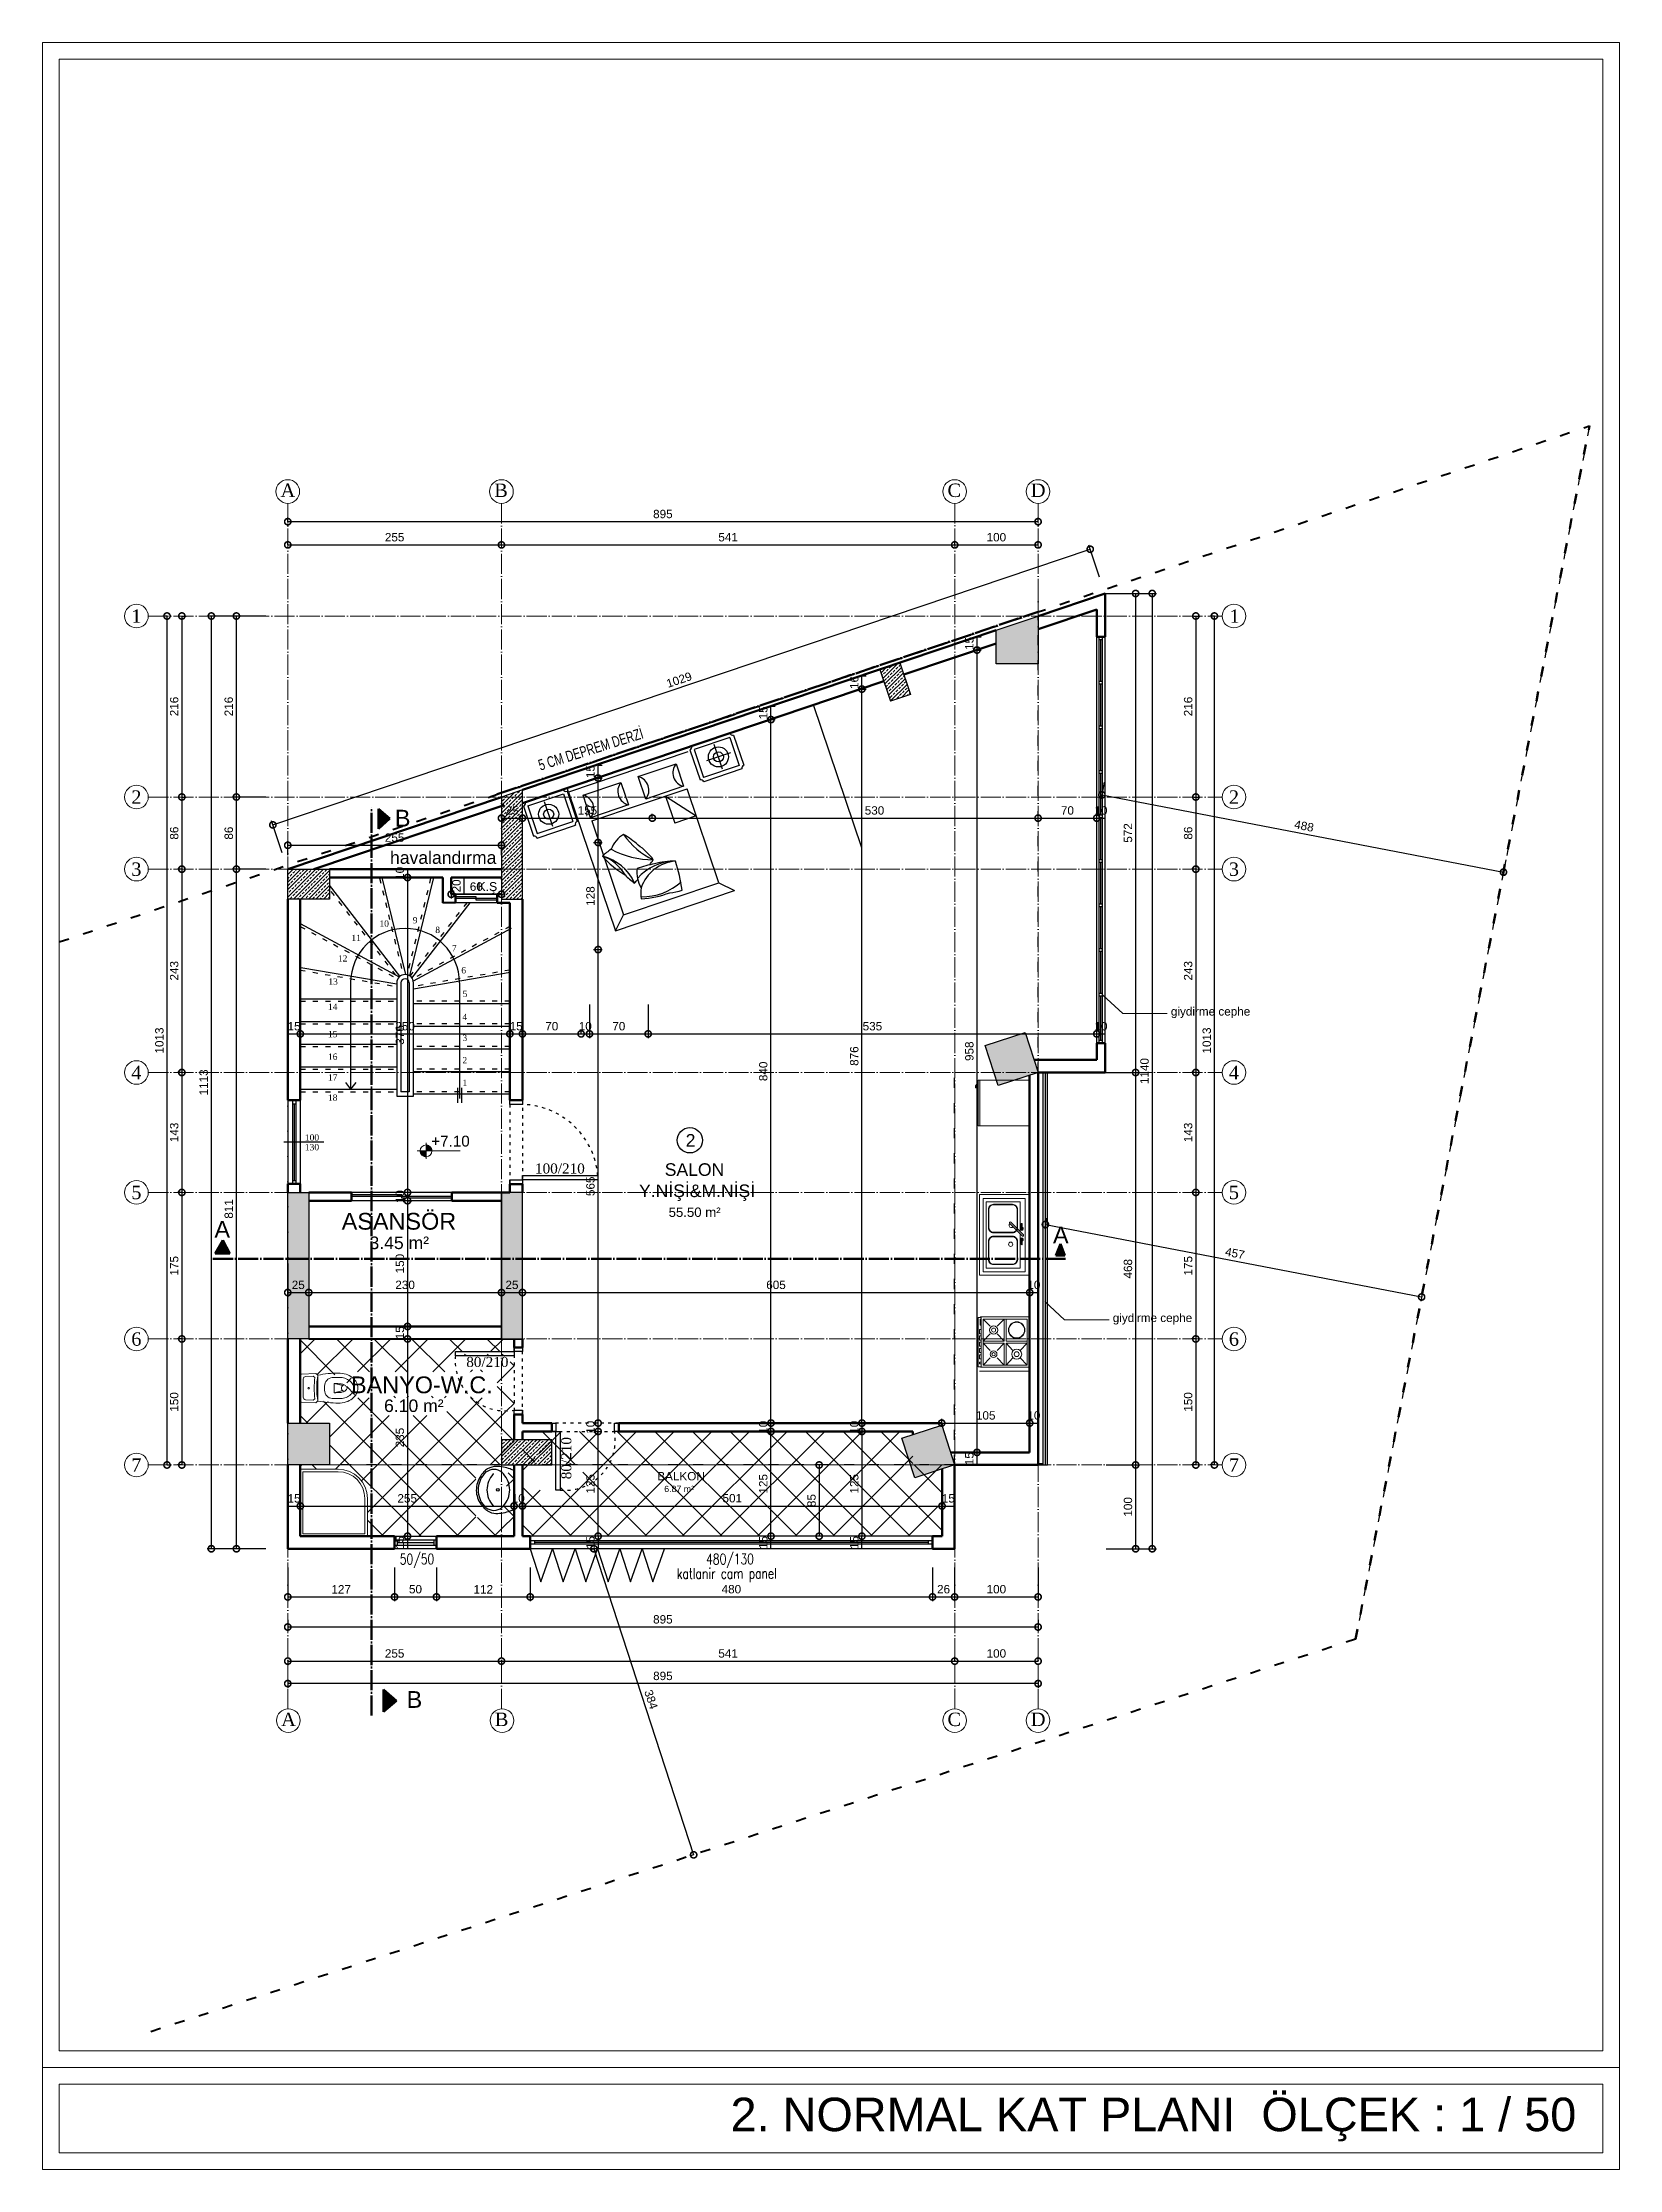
# Model space of a CAD drawing. Header units: millimetres. Extents: x 7519 to 33116, y -1769 to 3101.
# Drawn here: x 19022 to 20904, y 562 to 3101 of the extents above; entities that cross this region are included whole.
import ezdxf
from ezdxf.enums import TextEntityAlignment as Align

# ---------------------------------------------------------------- set-up
doc = ezdxf.new("R2010")
doc.units = ezdxf.units.MM
doc.linetypes.add('ACAD_ISO03W100', pattern=[30, 12, -18])
doc.linetypes.add('ACAD_ISO04W100', pattern=[30, 24, -3, 0, -3])
for name, color, linetype, lineweight in [('duvar', 145, 'Continuous', 53), ('iç ölçü x', 20, 'Continuous', 9), ('KAPI', 42, 'Continuous', 25), ('kesit', 50, 'Continuous', 50), ('kolon', 1, 'Continuous', 30), ('KOT_ŞABLON', 6, 'Continuous', 0), ('KÜTÜPHANE', 34, 'Continuous', 30), ('mn-tefris', 241, 'Continuous', 5), ('MUTFAK', 225, 'Continuous', 18), ('tarama', 157, 'Continuous', 15), ('çizgi', 234, 'Continuous', 9)]:
    doc.layers.add(name, color=color, linetype=linetype, lineweight=lineweight)
for name, color, linetype in [('kapı pen', 4, 'Continuous'), ('PENC3', 24, 'Continuous'), ('TF', 6, 'Continuous'), ('yazı', 253, 'Continuous'), ('家具', 7, 'Continuous')]:
    doc.layers.add(name, color=color, linetype=linetype)
doc.styles.add('ARIAL', font='arial.ttf', dxfattribs={"height": 10})
doc.styles.add('DIMST', font='simplex.shx', dxfattribs={"width": 0.5, "height": 11})
doc.styles.add('emre', font='times.ttf')
doc.styles.get("Standard").update_dxf_attribs({"font": 'arial.ttf'})
doc.styles.add('TÜRKÇE', font='times.ttf')
doc.dimstyles.new('KESİT', dxfattribs={"dimscale": 0, "dimtxt": 10, "dimasz": 15, "dimexe": 5, "dimexo": 5, "dimgap": 4, "dimtad": 1, "dimdec": 0, "dimdsep": 46, "dimtxsty": 'ARIAL', "dimblk": 'DOTSMALL', "dimcen": -2, "dimclrd": 256, "dimclre": 8, "dimclrt": 4, "dimadec": 0, "dimazin": 0, "dimtfac": 0.533333, "dimtdec": 0, "dimtix": 1, "dimtmove": 2, "dimatfit": 3, "dimldrblk": 'DOTSMALL', "dimfxl": 35, "dimfxlon": 1, "dimtolj": 1, "dimarcsym": 0})
pattern_1 = [(45, (-20220.43, 17.187), (-22.45064, 22.45064), []), (135, (-20220.43, 17.187), (-22.45064, -22.45064), [])]
pattern_2 = [(45, (-20204.8364, 0), (-4.4901281, 4.4901281), []), (45, (-20200.346, 0), (-4.4901281, 4.4901281), [3.175, -1.5875])]

msp = doc.modelspace()

# ---------------------------------------------------------------- texts
for s, height, p in [('havalandırma ', 15, (19436.603, 2120.527)), ('K.Ş', 10.5, (19540.887, 2088.198)), ('2', 15, (19789.4, 1783.07)), ('SALON', 15, (19764.403, 1748.173)), ('Y.NİŞİ&M.NİŞİ', 15, (19733.729, 1722.83)), ('ASANSÖR', 20, (19378.924, 1683.947)), ('55.50 m²', 11.25, (19769.061, 1699.14)), ('3.45 m²', 15, (19412.127, 1660.754)), ('BANYO-W.C.', 20, (19390.053, 1488.743)), ('6.10 m²', 15, (19429.497, 1466.329)), ('BALKON', 10, (19755.531, 1384.717)), ('6.87 m²', 7.5, (19763.776, 1370.775))]:
    msp.add_text(s, height=height).set_placement(p)
at = {"layer": 'iç ölçü x', "linetype": 'ACAD_ISO04W100', "lineweight": 50, "width": 0.7}
msp.add_text('5 CM DEPREM DERZİ', height=13, rotation=17.421294, dxfattribs=at).set_placement((19616.095, 2231.723))
at = {"layer": 'iç ölçü x'}
for s, height, p in [('giydirme cephe', 10, (20368.361, 1939.437)), ('+7.10', 13, (19485.781, 1783.13)), ('giydirme cephe', 10, (20299.049, 1573.728)), ('2. NORMAL KAT PLANI  ÖLÇEK : 1 / 50', 40, (19842.921, 608.009))]:
    msp.add_text(s, height=height, dxfattribs=at).set_placement(p)
at = {"layer": 'KAPI', "style": 'emre'}
for s, p in [('100', (19343.491, 1793.905)), ('130', (19343.491, 1782.393))]:
    msp.add_text(s, height=7.5, rotation=0.245313, dxfattribs=at).set_placement(p, align=Align.MIDDLE_CENTER)
at = {"layer": 'KAPI', "style": 'DIMST', "width": 0.75}
for s, p in [('50/50', (19448.33, 1284.444)), ('480/130', (19813.872, 1284.444)), ('katlanir cam panel', (19778.709, 1267.207))]:
    msp.add_text(s, height=12.5, rotation=0.17418, dxfattribs=at).set_placement(p)
at = {"layer": 'kesit', "char_height": 20, "attachment_point": 1}
for s, width, insert in [('B', 28.60198, (19442.378, 2185.021)), ('A', 22.34166, (19227.078, 1694.373)), ('B', 28.60198, (19456.408, 1133.232))]:
    msp.add_mtext_dynamic_manual_height_columns(s, width=width, gutter_width=12.5, heights=[0], dxfattribs=dict(at, insert=insert))
at = {"layer": 'kesit', "linetype": 'ACAD_ISO04W100', "insert": (20227.687, 1687.635), "char_height": 20, "attachment_point": 1}
msp.add_mtext_dynamic_manual_height_columns('A', width=12.31614, gutter_width=12.5, heights=[0], dxfattribs=at)
at = {"layer": 'KÜTÜPHANE', "style": 'emre'}
for s, p in [('9', (19466.558, 2053.258)), ('11', (19396.125, 2032.118)), ('10', (19429.67, 2049.265)), ('8', (19493.448, 2041.71)), ('12', (19380.072, 2007.666)), ('7', (19513.315, 2020.045)), ('13', (19368.712, 1980.099)), ('6', (19524.495, 1993.532)), ('5', (19526.13, 1965.346)), ('14', (19368.236, 1950.019)), ('4', (19525.746, 1937.758)), ('15', (19368.236, 1917.4)), ('3', (19525.816, 1912.841)), ('16', (19368.236, 1890.4)), ('2', (19525.816, 1886.158)), ('17', (19368.236, 1865.68)), ('1', (19525.816, 1859.158)), ('18', (19368.236, 1841.526))]:
    msp.add_text(s, height=7.5, rotation=0.245313, dxfattribs=at).set_placement(p, align=Align.MIDDLE_CENTER)
at = {"layer": 'yazı', "linetype": 'ByBlock', "ltscale": 2500, "style": 'TÜRKÇE'}
for s, rotation, p in [('100/210', 359.943298, (19609.602, 1750.968)), ('80/210', 90, (19652.925, 1386.065))]:
    msp.add_text(s, height=12, rotation=rotation, dxfattribs=at).set_placement(p)
msp.add_text('80/210', height=12, dxfattribs=at).set_placement((19527.562, 1520.058))
at = {"layer": 'çizgi', "style": 'TÜRKÇE'}
for s, p in [('A', (19306.027, 2558.367)), ('B', (19561.004, 2558.367)), ('C', (20101.798, 2558.367)), ('D', (20201.306, 2558.367)), ('1', (19127.91, 2408.219)), ('1', (20438.376, 2408.219)), ('2', (19127.91, 2192.217)), ('2', (20437.55, 2192.217)), ('3', (19127.895, 2106.192)), ('3', (20437.535, 2106.192)), ('4', (19127.895, 1863.485)), ('4', (20437.535, 1863.485)), ('5', (19127.895, 1720.367)), ('5', (20437.535, 1720.367)), ('6', (19127.895, 1545.422)), ('6', (20437.535, 1545.422)), ('7', (19127.895, 1395.042)), ('7', (20437.535, 1395.042)), ('A', (19306.75, 1091.518)), ('B', (19561.726, 1091.518)), ('C', (20101.798, 1091.518)), ('D', (20201.306, 1091.518))]:
    msp.add_text(s, height=16, dxfattribs=at).set_placement(p)

# ---------------------------------------------------------------- blocks, each defined once
blk = doc.blocks.new('_DotSmall')
at = {"color": 0, "linetype": 'ByBlock', "const_width": 0.5}
blk.add_lwpolyline([(-0.0625, 0, 1), (0.0625, 0, 1)], format="xyb", close=True, dxfattribs=at)
blk = doc.blocks.new('*D69')
at = {"layer": 'Defpoints', "color": 0, "lineweight": 100, "transparency": 16777216}
for p in [(19314.6, 2501.2), (19569.6, 2501.2), (19569.6, 2501.2)]:
    blk.add_point(p, dxfattribs=at)
at = {"layer": 'iç ölçü x', "color": 8, "lineweight": -2, "transparency": 16777216}
for p, q in [((19314.6, 2501.2), (19314.6, 2506.2)), ((19569.6, 2501.2), (19569.6, 2506.2))]:
    blk.add_line(p, q, dxfattribs=at)
at = {"layer": 'iç ölçü x', "lineweight": -2, "transparency": 16777216}
blk.add_line((19314.6, 2501.2), (19569.6, 2501.2), dxfattribs=at)
at = {"layer": 'iç ölçü x', "lineweight": -2, "transparency": 16777216, "xscale": 15, "yscale": 15, "zscale": 15, "rotation": 180}
blk.add_blockref('_DotSmall', (19314.6, 2501.2), dxfattribs=at)
at = {"layer": 'iç ölçü x', "lineweight": -2, "transparency": 16777216, "xscale": 15, "yscale": 15, "zscale": 15}
blk.add_blockref('_DotSmall', (19569.6, 2501.2), dxfattribs=at)
at = {"layer": 'iç ölçü x', "color": 4, "transparency": 16777216, "insert": (19442.1, 2510.3), "char_height": 10, "attachment_point": 5, "style": 'ARIAL'}
blk.add_mtext('\\A1;255', dxfattribs=at)
blk = doc.blocks.new('*D70')
at = {"layer": 'Defpoints', "color": 0, "lineweight": 100, "transparency": 16777216}
for p in [(19569.6, 2501.2), (20110.4, 2501.2), (20110.4, 2501.2)]:
    blk.add_point(p, dxfattribs=at)
at = {"layer": 'iç ölçü x', "color": 8, "lineweight": -2, "transparency": 16777216}
for p, q in [((19569.6, 2501.2), (19569.6, 2506.2)), ((20110.4, 2501.2), (20110.4, 2506.2))]:
    blk.add_line(p, q, dxfattribs=at)
at = {"layer": 'iç ölçü x', "lineweight": -2, "transparency": 16777216}
blk.add_line((19569.6, 2501.2), (20110.4, 2501.2), dxfattribs=at)
at = {"layer": 'iç ölçü x', "lineweight": -2, "transparency": 16777216, "xscale": 15, "yscale": 15, "zscale": 15, "rotation": 180}
blk.add_blockref('_DotSmall', (19569.6, 2501.2), dxfattribs=at)
at = {"layer": 'iç ölçü x', "lineweight": -2, "transparency": 16777216, "xscale": 15, "yscale": 15, "zscale": 15}
blk.add_blockref('_DotSmall', (20110.4, 2501.2), dxfattribs=at)
at = {"layer": 'iç ölçü x', "color": 4, "transparency": 16777216, "insert": (19840, 2510.3), "char_height": 10, "attachment_point": 5, "style": 'ARIAL'}
blk.add_mtext('\\A1;541', dxfattribs=at)
blk = doc.blocks.new('*D71')
at = {"layer": 'Defpoints', "color": 0, "lineweight": 100, "transparency": 16777216}
for p in [(20110.4, 2501.2), (20209.9, 2501.2), (20209.9, 2501.2)]:
    blk.add_point(p, dxfattribs=at)
at = {"layer": 'iç ölçü x', "color": 8, "lineweight": -2, "transparency": 16777216}
for p, q in [((20110.4, 2501.2), (20110.4, 2506.2)), ((20209.9, 2501.2), (20209.9, 2506.2))]:
    blk.add_line(p, q, dxfattribs=at)
at = {"layer": 'iç ölçü x', "lineweight": -2, "transparency": 16777216}
blk.add_line((20110.4, 2501.2), (20209.9, 2501.2), dxfattribs=at)
at = {"layer": 'iç ölçü x', "lineweight": -2, "transparency": 16777216, "xscale": 15, "yscale": 15, "zscale": 15, "rotation": 180}
blk.add_blockref('_DotSmall', (20110.4, 2501.2), dxfattribs=at)
at = {"layer": 'iç ölçü x', "lineweight": -2, "transparency": 16777216, "xscale": 15, "yscale": 15, "zscale": 15}
blk.add_blockref('_DotSmall', (20209.9, 2501.2), dxfattribs=at)
at = {"layer": 'iç ölçü x', "color": 4, "transparency": 16777216, "insert": (20160.1, 2510.3), "char_height": 10, "attachment_point": 5, "style": 'ARIAL'}
blk.add_mtext('\\A1;100', dxfattribs=at)
blk = doc.blocks.new('*D72')
at = {"layer": 'Defpoints', "color": 0, "lineweight": 100, "transparency": 16777216}
for p in [(19314.6, 2528.9), (19314.6, 2528.9), (20209.9, 2528.9)]:
    blk.add_point(p, dxfattribs=at)
at = {"layer": 'iç ölçü x', "color": 8, "lineweight": -2, "transparency": 16777216}
for p, q in [((19314.6, 2528.9), (19314.6, 2533.9)), ((20209.9, 2528.9), (20209.9, 2533.9))]:
    blk.add_line(p, q, dxfattribs=at)
at = {"layer": 'iç ölçü x', "lineweight": -2, "transparency": 16777216}
blk.add_line((20209.9, 2528.9), (19314.6, 2528.9), dxfattribs=at)
at = {"layer": 'iç ölçü x', "lineweight": -2, "transparency": 16777216, "xscale": 15, "yscale": 15, "zscale": 15, "rotation": 180}
blk.add_blockref('_DotSmall', (19314.6, 2528.9), dxfattribs=at)
at = {"layer": 'iç ölçü x', "lineweight": -2, "transparency": 16777216, "xscale": 15, "yscale": 15, "zscale": 15}
blk.add_blockref('_DotSmall', (20209.9, 2528.9), dxfattribs=at)
at = {"layer": 'iç ölçü x', "color": 4, "transparency": 16777216, "insert": (19762.2, 2538), "char_height": 10, "attachment_point": 5, "style": 'ARIAL'}
blk.add_mtext('\\A1;895', dxfattribs=at)
blk = doc.blocks.new('*D77')
at = {"layer": 'Defpoints', "color": 0, "lineweight": 100, "transparency": 16777216}
for p in [(20391.2, 2416.3), (20391.2, 2200.3), (20398.1, 2200.3)]:
    blk.add_point(p, dxfattribs=at)
at = {"layer": 'iç ölçü x', "color": 8, "lineweight": -2, "transparency": 16777216}
for p, q in [((20396.2, 2416.3), (20403.1, 2416.3)), ((20396.2, 2200.3), (20403.1, 2200.3))]:
    blk.add_line(p, q, dxfattribs=at)
at = {"layer": 'iç ölçü x', "lineweight": -2, "transparency": 16777216}
blk.add_line((20398.1, 2416.3), (20398.1, 2200.3), dxfattribs=at)
at = {"layer": 'iç ölçü x', "lineweight": -2, "transparency": 16777216, "xscale": 15, "yscale": 15, "zscale": 15}
for p, rotation in [((20398.1, 2416.3), 90), ((20398.1, 2200.3), 270)]:
    blk.add_blockref('_DotSmall', p, dxfattribs=dict(at, rotation=rotation))
at = {"layer": 'iç ölçü x', "color": 4, "transparency": 16777216, "insert": (20389, 2308.3), "char_height": 10, "attachment_point": 5, "rotation": 90, "style": 'ARIAL'}
blk.add_mtext('\\A1;216', dxfattribs=at)
blk = doc.blocks.new('*D78')
at = {"layer": 'Defpoints', "color": 0, "lineweight": 100, "transparency": 16777216}
for p in [(20391.2, 2200.3), (20398.1, 2114.2), (20398.1, 2114.2)]:
    blk.add_point(p, dxfattribs=at)
at = {"layer": 'iç ölçü x', "color": 8, "lineweight": -2, "transparency": 16777216}
for p, q in [((20396.2, 2200.3), (20403.1, 2200.3)), ((20398.1, 2114.2), (20393.1, 2114.2))]:
    blk.add_line(p, q, dxfattribs=at)
at = {"layer": 'iç ölçü x', "lineweight": -2, "transparency": 16777216}
blk.add_line((20398.1, 2200.3), (20398.1, 2114.2), dxfattribs=at)
at = {"layer": 'iç ölçü x', "lineweight": -2, "transparency": 16777216, "xscale": 15, "yscale": 15, "zscale": 15}
for p, rotation in [((20398.1, 2200.3), 90), ((20398.1, 2114.2), 270)]:
    blk.add_blockref('_DotSmall', p, dxfattribs=dict(at, rotation=rotation))
at = {"layer": 'iç ölçü x', "color": 4, "transparency": 16777216, "insert": (20389, 2157.2), "char_height": 10, "attachment_point": 5, "rotation": 90, "style": 'ARIAL'}
blk.add_mtext('\\A1;86', dxfattribs=at)
blk = doc.blocks.new('*D79')
at = {"layer": 'Defpoints', "color": 0, "lineweight": 100, "transparency": 16777216}
for p in [(20398.1, 2114.2), (20398.1, 1871.5), (20398.1, 1871.5)]:
    blk.add_point(p, dxfattribs=at)
at = {"layer": 'iç ölçü x', "color": 8, "lineweight": -2, "transparency": 16777216}
for p, q in [((20398.1, 2114.2), (20393.1, 2114.2)), ((20398.1, 1871.5), (20393.1, 1871.5))]:
    blk.add_line(p, q, dxfattribs=at)
at = {"layer": 'iç ölçü x', "lineweight": -2, "transparency": 16777216}
blk.add_line((20398.1, 2114.2), (20398.1, 1871.5), dxfattribs=at)
at = {"layer": 'iç ölçü x', "lineweight": -2, "transparency": 16777216, "xscale": 15, "yscale": 15, "zscale": 15}
for p, rotation in [((20398.1, 2114.2), 90), ((20398.1, 1871.5), 270)]:
    blk.add_blockref('_DotSmall', p, dxfattribs=dict(at, rotation=rotation))
at = {"layer": 'iç ölçü x', "color": 4, "transparency": 16777216, "insert": (20389, 1992.9), "char_height": 10, "attachment_point": 5, "rotation": 90, "style": 'ARIAL'}
blk.add_mtext('\\A1;243', dxfattribs=at)
blk = doc.blocks.new('*D80')
at = {"layer": 'Defpoints', "color": 0, "lineweight": 100, "transparency": 16777216}
for p in [(20398.1, 1871.5), (20398.1, 1728.4), (20398.1, 1728.4)]:
    blk.add_point(p, dxfattribs=at)
at = {"layer": 'iç ölçü x', "color": 8, "lineweight": -2, "transparency": 16777216}
for p, q in [((20398.1, 1871.5), (20393.1, 1871.5)), ((20398.1, 1728.4), (20393.1, 1728.4))]:
    blk.add_line(p, q, dxfattribs=at)
at = {"layer": 'iç ölçü x', "lineweight": -2, "transparency": 16777216}
blk.add_line((20398.1, 1871.5), (20398.1, 1728.4), dxfattribs=at)
at = {"layer": 'iç ölçü x', "lineweight": -2, "transparency": 16777216, "xscale": 15, "yscale": 15, "zscale": 15}
for p, rotation in [((20398.1, 1871.5), 90), ((20398.1, 1728.4), 270)]:
    blk.add_blockref('_DotSmall', p, dxfattribs=dict(at, rotation=rotation))
at = {"layer": 'iç ölçü x', "color": 4, "transparency": 16777216, "insert": (20389, 1800), "char_height": 10, "attachment_point": 5, "rotation": 90, "style": 'ARIAL'}
blk.add_mtext('\\A1;143', dxfattribs=at)
blk = doc.blocks.new('*D81')
at = {"layer": 'Defpoints', "color": 0, "lineweight": 100, "transparency": 16777216}
for p in [(20398.1, 1728.4), (20398.1, 1553.5), (20398.1, 1553.5)]:
    blk.add_point(p, dxfattribs=at)
at = {"layer": 'iç ölçü x', "color": 8, "lineweight": -2, "transparency": 16777216}
for p, q in [((20398.1, 1728.4), (20393.1, 1728.4)), ((20398.1, 1553.5), (20393.1, 1553.5))]:
    blk.add_line(p, q, dxfattribs=at)
at = {"layer": 'iç ölçü x', "lineweight": -2, "transparency": 16777216}
blk.add_line((20398.1, 1728.4), (20398.1, 1553.5), dxfattribs=at)
at = {"layer": 'iç ölçü x', "lineweight": -2, "transparency": 16777216, "xscale": 15, "yscale": 15, "zscale": 15}
for p, rotation in [((20398.1, 1728.4), 90), ((20398.1, 1553.5), 270)]:
    blk.add_blockref('_DotSmall', p, dxfattribs=dict(at, rotation=rotation))
at = {"layer": 'iç ölçü x', "color": 4, "transparency": 16777216, "insert": (20389, 1640.9), "char_height": 10, "attachment_point": 5, "rotation": 90, "style": 'ARIAL'}
blk.add_mtext('\\A1;175', dxfattribs=at)
blk = doc.blocks.new('*D82')
at = {"layer": 'Defpoints', "color": 0, "lineweight": 100, "transparency": 16777216}
for p in [(20398.1, 1553.5), (20398.1, 1403.1), (20398.1, 1403.1)]:
    blk.add_point(p, dxfattribs=at)
at = {"layer": 'iç ölçü x', "color": 8, "lineweight": -2, "transparency": 16777216}
for p, q in [((20398.1, 1553.5), (20393.1, 1553.5)), ((20398.1, 1403.1), (20393.1, 1403.1))]:
    blk.add_line(p, q, dxfattribs=at)
at = {"layer": 'iç ölçü x', "lineweight": -2, "transparency": 16777216}
blk.add_line((20398.1, 1553.5), (20398.1, 1403.1), dxfattribs=at)
at = {"layer": 'iç ölçü x', "lineweight": -2, "transparency": 16777216, "xscale": 15, "yscale": 15, "zscale": 15}
for p, rotation in [((20398.1, 1553.5), 90), ((20398.1, 1403.1), 270)]:
    blk.add_blockref('_DotSmall', p, dxfattribs=dict(at, rotation=rotation))
at = {"layer": 'iç ölçü x', "color": 4, "transparency": 16777216, "insert": (20389, 1478.3), "char_height": 10, "attachment_point": 5, "rotation": 90, "style": 'ARIAL'}
blk.add_mtext('\\A1;150', dxfattribs=at)
blk = doc.blocks.new('*D83')
at = {"layer": 'Defpoints', "color": 0, "lineweight": 100, "transparency": 16777216}
for p in [(20420.3, 2416.3), (20420.3, 2416.3), (20420.3, 1403.1)]:
    blk.add_point(p, dxfattribs=at)
at = {"layer": 'iç ölçü x', "color": 8, "lineweight": -2, "transparency": 16777216}
for p, q in [((20420.3, 2416.3), (20415.3, 2416.3)), ((20420.3, 1403.1), (20415.3, 1403.1))]:
    blk.add_line(p, q, dxfattribs=at)
at = {"layer": 'iç ölçü x', "lineweight": -2, "transparency": 16777216}
blk.add_line((20420.3, 1403.1), (20420.3, 2416.3), dxfattribs=at)
at = {"layer": 'iç ölçü x', "lineweight": -2, "transparency": 16777216, "xscale": 15, "yscale": 15, "zscale": 15}
for p, rotation in [((20420.3, 2416.3), 90), ((20420.3, 1403.1), 270)]:
    blk.add_blockref('_DotSmall', p, dxfattribs=dict(at, rotation=rotation))
at = {"layer": 'iç ölçü x', "color": 4, "transparency": 16777216, "insert": (20411.2, 1909.7), "char_height": 10, "attachment_point": 5, "rotation": 90, "style": 'ARIAL'}
blk.add_mtext('\\A1;1013', dxfattribs=at)
blk = doc.blocks.new('*D91')
at = {"layer": 'Defpoints', "color": 0, "lineweight": 100, "transparency": 16777216}
for p in [(19314.6, 1175.5), (19569.6, 1175.5), (19569.6, 1169)]:
    blk.add_point(p, dxfattribs=at)
at = {"layer": 'iç ölçü x', "color": 8, "lineweight": -2, "transparency": 16777216}
for p, q in [((19314.6, 1170.5), (19314.6, 1164)), ((19569.6, 1170.5), (19569.6, 1164))]:
    blk.add_line(p, q, dxfattribs=at)
at = {"layer": 'iç ölçü x', "lineweight": -2, "transparency": 16777216}
blk.add_line((19314.6, 1169), (19569.6, 1169), dxfattribs=at)
at = {"layer": 'iç ölçü x', "lineweight": -2, "transparency": 16777216, "xscale": 15, "yscale": 15, "zscale": 15, "rotation": 180}
blk.add_blockref('_DotSmall', (19314.6, 1169), dxfattribs=at)
at = {"layer": 'iç ölçü x', "lineweight": -2, "transparency": 16777216, "xscale": 15, "yscale": 15, "zscale": 15}
blk.add_blockref('_DotSmall', (19569.6, 1169), dxfattribs=at)
at = {"layer": 'iç ölçü x', "color": 4, "transparency": 16777216, "insert": (19442.1, 1178.1), "char_height": 10, "attachment_point": 5, "style": 'ARIAL'}
blk.add_mtext('\\A1;255', dxfattribs=at)
blk = doc.blocks.new('*D92')
at = {"layer": 'Defpoints', "color": 0, "lineweight": 100, "transparency": 16777216}
for p in [(19569.6, 1175.5), (20110.4, 1169), (20110.4, 1169)]:
    blk.add_point(p, dxfattribs=at)
at = {"layer": 'iç ölçü x', "color": 8, "lineweight": -2, "transparency": 16777216}
for p, q in [((19569.6, 1170.5), (19569.6, 1164)), ((20110.4, 1169), (20110.4, 1174))]:
    blk.add_line(p, q, dxfattribs=at)
at = {"layer": 'iç ölçü x', "lineweight": -2, "transparency": 16777216}
blk.add_line((19569.6, 1169), (20110.4, 1169), dxfattribs=at)
at = {"layer": 'iç ölçü x', "lineweight": -2, "transparency": 16777216, "xscale": 15, "yscale": 15, "zscale": 15, "rotation": 180}
blk.add_blockref('_DotSmall', (19569.6, 1169), dxfattribs=at)
at = {"layer": 'iç ölçü x', "lineweight": -2, "transparency": 16777216, "xscale": 15, "yscale": 15, "zscale": 15}
blk.add_blockref('_DotSmall', (20110.4, 1169), dxfattribs=at)
at = {"layer": 'iç ölçü x', "color": 4, "transparency": 16777216, "insert": (19840, 1178.1), "char_height": 10, "attachment_point": 5, "style": 'ARIAL'}
blk.add_mtext('\\A1;541', dxfattribs=at)
blk = doc.blocks.new('*D93')
at = {"layer": 'Defpoints', "color": 0, "lineweight": 100, "transparency": 16777216}
for p in [(20110.4, 1169), (20209.9, 1169), (20209.9, 1169)]:
    blk.add_point(p, dxfattribs=at)
at = {"layer": 'iç ölçü x', "color": 8, "lineweight": -2, "transparency": 16777216}
for p, q in [((20110.4, 1169), (20110.4, 1174)), ((20209.9, 1169), (20209.9, 1174))]:
    blk.add_line(p, q, dxfattribs=at)
at = {"layer": 'iç ölçü x', "lineweight": -2, "transparency": 16777216}
blk.add_line((20110.4, 1169), (20209.9, 1169), dxfattribs=at)
at = {"layer": 'iç ölçü x', "lineweight": -2, "transparency": 16777216, "xscale": 15, "yscale": 15, "zscale": 15, "rotation": 180}
blk.add_blockref('_DotSmall', (20110.4, 1169), dxfattribs=at)
at = {"layer": 'iç ölçü x', "lineweight": -2, "transparency": 16777216, "xscale": 15, "yscale": 15, "zscale": 15}
blk.add_blockref('_DotSmall', (20209.9, 1169), dxfattribs=at)
at = {"layer": 'iç ölçü x', "color": 4, "transparency": 16777216, "insert": (20160.1, 1178.1), "char_height": 10, "attachment_point": 5, "style": 'ARIAL'}
blk.add_mtext('\\A1;100', dxfattribs=at)
blk = doc.blocks.new('*D94')
at = {"layer": 'Defpoints', "color": 0, "lineweight": 100, "transparency": 16777216}
for p in [(19314.6, 1151.4), (20209.9, 1151.4), (19314.6, 1142.2)]:
    blk.add_point(p, dxfattribs=at)
at = {"layer": 'iç ölçü x', "color": 8, "lineweight": -2, "transparency": 16777216}
for p, q in [((19314.6, 1146.4), (19314.6, 1137.2)), ((20209.9, 1146.4), (20209.9, 1137.2))]:
    blk.add_line(p, q, dxfattribs=at)
at = {"layer": 'iç ölçü x', "lineweight": -2, "transparency": 16777216}
blk.add_line((20209.9, 1142.2), (19314.6, 1142.2), dxfattribs=at)
at = {"layer": 'iç ölçü x', "lineweight": -2, "transparency": 16777216, "xscale": 15, "yscale": 15, "zscale": 15, "rotation": 180}
blk.add_blockref('_DotSmall', (19314.6, 1142.2), dxfattribs=at)
at = {"layer": 'iç ölçü x', "lineweight": -2, "transparency": 16777216, "xscale": 15, "yscale": 15, "zscale": 15}
blk.add_blockref('_DotSmall', (20209.9, 1142.2), dxfattribs=at)
at = {"layer": 'iç ölçü x', "color": 4, "transparency": 16777216, "insert": (19762.2, 1151.3), "char_height": 10, "attachment_point": 5, "style": 'ARIAL'}
blk.add_mtext('\\A1;895', dxfattribs=at)
blk = doc.blocks.new('*D99')
at = {"layer": 'Defpoints', "color": 0, "lineweight": 100, "transparency": 16777216}
for p in [(19186.7, 2416.3), (19186.7, 2200.3), (19188.2, 2200.3)]:
    blk.add_point(p, dxfattribs=at)
at = {"layer": 'iç ölçü x', "color": 8, "lineweight": -2, "transparency": 16777216}
for p, q in [((19188.2, 2416.3), (19193.2, 2416.3)), ((19188.2, 2200.3), (19193.2, 2200.3))]:
    blk.add_line(p, q, dxfattribs=at)
at = {"layer": 'iç ölçü x', "lineweight": -2, "transparency": 16777216}
blk.add_line((19188.2, 2416.3), (19188.2, 2200.3), dxfattribs=at)
at = {"layer": 'iç ölçü x', "lineweight": -2, "transparency": 16777216, "xscale": 15, "yscale": 15, "zscale": 15}
for p, rotation in [((19188.2, 2416.3), 90), ((19188.2, 2200.3), 270)]:
    blk.add_blockref('_DotSmall', p, dxfattribs=dict(at, rotation=rotation))
at = {"layer": 'iç ölçü x', "color": 4, "transparency": 16777216, "insert": (19179.1, 2308.3), "char_height": 10, "attachment_point": 5, "rotation": 90, "style": 'ARIAL'}
blk.add_mtext('\\A1;216', dxfattribs=at)
blk = doc.blocks.new('*D100')
at = {"layer": 'Defpoints', "color": 0, "lineweight": 100, "transparency": 16777216}
for p in [(19186.7, 2200.3), (19188.2, 2114.2), (19188.2, 2114.2)]:
    blk.add_point(p, dxfattribs=at)
at = {"layer": 'iç ölçü x', "color": 8, "lineweight": -2, "transparency": 16777216}
for p, q in [((19188.2, 2200.3), (19193.2, 2200.3)), ((19188.2, 2114.2), (19183.2, 2114.2))]:
    blk.add_line(p, q, dxfattribs=at)
at = {"layer": 'iç ölçü x', "lineweight": -2, "transparency": 16777216}
blk.add_line((19188.2, 2200.3), (19188.2, 2114.2), dxfattribs=at)
at = {"layer": 'iç ölçü x', "lineweight": -2, "transparency": 16777216, "xscale": 15, "yscale": 15, "zscale": 15}
for p, rotation in [((19188.2, 2200.3), 90), ((19188.2, 2114.2), 270)]:
    blk.add_blockref('_DotSmall', p, dxfattribs=dict(at, rotation=rotation))
at = {"layer": 'iç ölçü x', "color": 4, "transparency": 16777216, "insert": (19179.1, 2157.2), "char_height": 10, "attachment_point": 5, "rotation": 90, "style": 'ARIAL'}
blk.add_mtext('\\A1;86', dxfattribs=at)
blk = doc.blocks.new('*D101')
at = {"layer": 'Defpoints', "color": 0, "lineweight": 100, "transparency": 16777216}
for p in [(19188.2, 2114.2), (19188.2, 1871.5), (19188.2, 1871.5)]:
    blk.add_point(p, dxfattribs=at)
at = {"layer": 'iç ölçü x', "color": 8, "lineweight": -2, "transparency": 16777216}
for p, q in [((19188.2, 2114.2), (19183.2, 2114.2)), ((19188.2, 1871.5), (19183.2, 1871.5))]:
    blk.add_line(p, q, dxfattribs=at)
at = {"layer": 'iç ölçü x', "lineweight": -2, "transparency": 16777216}
blk.add_line((19188.2, 2114.2), (19188.2, 1871.5), dxfattribs=at)
at = {"layer": 'iç ölçü x', "lineweight": -2, "transparency": 16777216, "xscale": 15, "yscale": 15, "zscale": 15}
for p, rotation in [((19188.2, 2114.2), 90), ((19188.2, 1871.5), 270)]:
    blk.add_blockref('_DotSmall', p, dxfattribs=dict(at, rotation=rotation))
at = {"layer": 'iç ölçü x', "color": 4, "transparency": 16777216, "insert": (19179.1, 1992.9), "char_height": 10, "attachment_point": 5, "rotation": 90, "style": 'ARIAL'}
blk.add_mtext('\\A1;243', dxfattribs=at)
blk = doc.blocks.new('*D102')
at = {"layer": 'Defpoints', "color": 0, "lineweight": 100, "transparency": 16777216}
for p in [(19188.2, 1871.5), (19188.2, 1728.4), (19188.2, 1728.4)]:
    blk.add_point(p, dxfattribs=at)
at = {"layer": 'iç ölçü x', "color": 8, "lineweight": -2, "transparency": 16777216}
for p, q in [((19188.2, 1871.5), (19183.2, 1871.5)), ((19188.2, 1728.4), (19183.2, 1728.4))]:
    blk.add_line(p, q, dxfattribs=at)
at = {"layer": 'iç ölçü x', "lineweight": -2, "transparency": 16777216}
blk.add_line((19188.2, 1871.5), (19188.2, 1728.4), dxfattribs=at)
at = {"layer": 'iç ölçü x', "lineweight": -2, "transparency": 16777216, "xscale": 15, "yscale": 15, "zscale": 15}
for p, rotation in [((19188.2, 1871.5), 90), ((19188.2, 1728.4), 270)]:
    blk.add_blockref('_DotSmall', p, dxfattribs=dict(at, rotation=rotation))
at = {"layer": 'iç ölçü x', "color": 4, "transparency": 16777216, "insert": (19179.1, 1800), "char_height": 10, "attachment_point": 5, "rotation": 90, "style": 'ARIAL'}
blk.add_mtext('\\A1;143', dxfattribs=at)
blk = doc.blocks.new('*D103')
at = {"layer": 'Defpoints', "color": 0, "lineweight": 100, "transparency": 16777216}
for p in [(19188.2, 1728.4), (19188.2, 1553.5), (19188.2, 1553.5)]:
    blk.add_point(p, dxfattribs=at)
at = {"layer": 'iç ölçü x', "color": 8, "lineweight": -2, "transparency": 16777216}
for p, q in [((19188.2, 1728.4), (19183.2, 1728.4)), ((19188.2, 1553.5), (19183.2, 1553.5))]:
    blk.add_line(p, q, dxfattribs=at)
at = {"layer": 'iç ölçü x', "lineweight": -2, "transparency": 16777216}
blk.add_line((19188.2, 1728.4), (19188.2, 1553.5), dxfattribs=at)
at = {"layer": 'iç ölçü x', "lineweight": -2, "transparency": 16777216, "xscale": 15, "yscale": 15, "zscale": 15}
for p, rotation in [((19188.2, 1728.4), 90), ((19188.2, 1553.5), 270)]:
    blk.add_blockref('_DotSmall', p, dxfattribs=dict(at, rotation=rotation))
at = {"layer": 'iç ölçü x', "color": 4, "transparency": 16777216, "insert": (19179.1, 1640.9), "char_height": 10, "attachment_point": 5, "rotation": 90, "style": 'ARIAL'}
blk.add_mtext('\\A1;175', dxfattribs=at)
blk = doc.blocks.new('*D104')
at = {"layer": 'Defpoints', "color": 0, "lineweight": 100, "transparency": 16777216}
for p in [(19188.2, 1553.5), (19188.2, 1403.1), (19188.2, 1403.1)]:
    blk.add_point(p, dxfattribs=at)
at = {"layer": 'iç ölçü x', "color": 8, "lineweight": -2, "transparency": 16777216}
for p, q in [((19188.2, 1553.5), (19183.2, 1553.5)), ((19188.2, 1403.1), (19183.2, 1403.1))]:
    blk.add_line(p, q, dxfattribs=at)
at = {"layer": 'iç ölçü x', "lineweight": -2, "transparency": 16777216}
blk.add_line((19188.2, 1553.5), (19188.2, 1403.1), dxfattribs=at)
at = {"layer": 'iç ölçü x', "lineweight": -2, "transparency": 16777216, "xscale": 15, "yscale": 15, "zscale": 15}
for p, rotation in [((19188.2, 1553.5), 90), ((19188.2, 1403.1), 270)]:
    blk.add_blockref('_DotSmall', p, dxfattribs=dict(at, rotation=rotation))
at = {"layer": 'iç ölçü x', "color": 4, "transparency": 16777216, "insert": (19179.1, 1478.3), "char_height": 10, "attachment_point": 5, "rotation": 90, "style": 'ARIAL'}
blk.add_mtext('\\A1;150', dxfattribs=at)
blk = doc.blocks.new('*D105')
at = {"layer": 'Defpoints', "color": 0, "lineweight": 100, "transparency": 16777216}
for p in [(19170.5, 2416.3), (19170.5, 2416.3), (19170.5, 1403.1)]:
    blk.add_point(p, dxfattribs=at)
at = {"layer": 'iç ölçü x', "color": 8, "lineweight": -2, "transparency": 16777216}
for p, q in [((19170.5, 2416.3), (19165.5, 2416.3)), ((19170.5, 1403.1), (19175.5, 1403.1))]:
    blk.add_line(p, q, dxfattribs=at)
at = {"layer": 'iç ölçü x', "lineweight": -2, "transparency": 16777216}
blk.add_line((19170.5, 1403.1), (19170.5, 2416.3), dxfattribs=at)
at = {"layer": 'iç ölçü x', "lineweight": -2, "transparency": 16777216, "xscale": 15, "yscale": 15, "zscale": 15}
for p, rotation in [((19170.5, 2416.3), 90), ((19170.5, 1403.1), 270)]:
    blk.add_blockref('_DotSmall', p, dxfattribs=dict(at, rotation=rotation))
at = {"layer": 'iç ölçü x', "color": 4, "transparency": 16777216, "insert": (19161.4, 1909.7), "char_height": 10, "attachment_point": 5, "rotation": 90, "style": 'ARIAL'}
blk.add_mtext('\\A1;1013', dxfattribs=at)
blk = doc.blocks.new('*D113')
at = {"layer": 'Defpoints', "color": 0, "lineweight": 100, "transparency": 16777216}
for p in [(20289.9, 2443.2), (20289.9, 1871.5), (20326.3, 1871.5)]:
    blk.add_point(p, dxfattribs=at)
at = {"layer": 'iç ölçü x', "color": 8, "lineweight": -2, "transparency": 16777216}
for p, q in [((20294.9, 2443.2), (20331.3, 2443.2)), ((20294.9, 1871.5), (20331.3, 1871.5))]:
    blk.add_line(p, q, dxfattribs=at)
at = {"layer": 'iç ölçü x', "lineweight": -2, "transparency": 16777216}
blk.add_line((20326.3, 2443.2), (20326.3, 1871.5), dxfattribs=at)
at = {"layer": 'iç ölçü x', "lineweight": -2, "transparency": 16777216, "xscale": 15, "yscale": 15, "zscale": 15}
for p, rotation in [((20326.3, 2443.2), 90), ((20326.3, 1871.5), 270)]:
    blk.add_blockref('_DotSmall', p, dxfattribs=dict(at, rotation=rotation))
at = {"layer": 'iç ölçü x', "color": 4, "transparency": 16777216, "insert": (20317.2, 2157.4), "char_height": 10, "attachment_point": 5, "rotation": 90, "style": 'ARIAL'}
blk.add_mtext('\\A1;572', dxfattribs=at)
blk = doc.blocks.new('*D114')
at = {"layer": 'Defpoints', "color": 0, "lineweight": 100, "transparency": 16777216}
for p in [(20289.9, 1871.5), (20209.9, 1403.1), (20326.3, 1403.1)]:
    blk.add_point(p, dxfattribs=at)
at = {"layer": 'KAPI', "color": 8, "lineweight": -2, "transparency": 16777216}
for p, q in [((20294.9, 1871.5), (20331.3, 1871.5)), ((20291.3, 1403.1), (20331.3, 1403.1))]:
    blk.add_line(p, q, dxfattribs=at)
at = {"layer": 'KAPI', "lineweight": -2, "transparency": 16777216}
blk.add_line((20326.3, 1871.5), (20326.3, 1403.1), dxfattribs=at)
at = {"layer": 'KAPI', "lineweight": -2, "transparency": 16777216, "xscale": 15, "yscale": 15, "zscale": 15}
for p, rotation in [((20326.3, 1871.5), 90), ((20326.3, 1403.1), 270)]:
    blk.add_blockref('_DotSmall', p, dxfattribs=dict(at, rotation=rotation))
at = {"layer": 'KAPI', "color": 4, "transparency": 16777216, "insert": (20317.2, 1637.3), "char_height": 10, "attachment_point": 5, "rotation": 90, "style": 'ARIAL'}
blk.add_mtext('\\A1;468', dxfattribs=at)
blk = doc.blocks.new('*D115')
at = {"layer": 'Defpoints', "color": 0, "lineweight": 100, "transparency": 16777216}
for p in [(20209.9, 1403.1), (20110.3, 1303.1), (20326.3, 1303.1)]:
    blk.add_point(p, dxfattribs=at)
at = {"layer": 'KAPI', "color": 8, "lineweight": -2, "transparency": 16777216}
for p, q in [((20291.3, 1403.1), (20331.3, 1403.1)), ((20291.3, 1303.1), (20331.3, 1303.1))]:
    blk.add_line(p, q, dxfattribs=at)
at = {"layer": 'KAPI', "lineweight": -2, "transparency": 16777216}
blk.add_line((20326.3, 1403.1), (20326.3, 1303.1), dxfattribs=at)
at = {"layer": 'KAPI', "lineweight": -2, "transparency": 16777216, "xscale": 15, "yscale": 15, "zscale": 15}
for p, rotation in [((20326.3, 1403.1), 90), ((20326.3, 1303.1), 270)]:
    blk.add_blockref('_DotSmall', p, dxfattribs=dict(at, rotation=rotation))
at = {"layer": 'KAPI', "color": 4, "transparency": 16777216, "insert": (20317.2, 1353.1), "char_height": 10, "attachment_point": 5, "rotation": 90, "style": 'ARIAL'}
blk.add_mtext('\\A1;100', dxfattribs=at)
blk = doc.blocks.new('*D116')
at = {"layer": 'Defpoints', "color": 0, "lineweight": 100, "transparency": 16777216}
for p in [(20309, 2443.2), (20309, 1303.1), (20346.1, 1303.1)]:
    blk.add_point(p, dxfattribs=at)
at = {"layer": 'iç ölçü x', "color": 8, "lineweight": -2, "transparency": 16777216}
for p, q in [((20314, 2443.2), (20351.1, 2443.2)), ((20314, 1303.1), (20351.1, 1303.1))]:
    blk.add_line(p, q, dxfattribs=at)
at = {"layer": 'iç ölçü x', "lineweight": -2, "transparency": 16777216}
blk.add_line((20346.1, 2443.2), (20346.1, 1303.1), dxfattribs=at)
at = {"layer": 'iç ölçü x', "lineweight": -2, "transparency": 16777216, "xscale": 15, "yscale": 15, "zscale": 15}
for p, rotation in [((20346.1, 2443.2), 90), ((20346.1, 1303.1), 270)]:
    blk.add_blockref('_DotSmall', p, dxfattribs=dict(at, rotation=rotation))
at = {"layer": 'iç ölçü x', "color": 4, "transparency": 16777216, "insert": (20336.9, 1873.2), "char_height": 10, "attachment_point": 5, "rotation": 90, "style": 'ARIAL'}
blk.add_mtext('\\A1;1140', dxfattribs=at)
blk = doc.blocks.new('*D117')
at = {"layer": 'Defpoints', "color": 0, "lineweight": 100, "transparency": 16777216}
for p in [(19314.6, 1303.1), (19442, 1303.1), (19442, 1245.6)]:
    blk.add_point(p, dxfattribs=at)
at = {"layer": 'iç ölçü x', "color": 8, "lineweight": -2, "transparency": 16777216}
for p, q in [((19314.6, 1280.6), (19314.6, 1240.6)), ((19442, 1280.6), (19442, 1240.6))]:
    blk.add_line(p, q, dxfattribs=at)
at = {"layer": 'iç ölçü x', "lineweight": -2, "transparency": 16777216}
blk.add_line((19314.6, 1245.6), (19442, 1245.6), dxfattribs=at)
at = {"layer": 'iç ölçü x', "lineweight": -2, "transparency": 16777216, "xscale": 15, "yscale": 15, "zscale": 15, "rotation": 180}
blk.add_blockref('_DotSmall', (19314.6, 1245.6), dxfattribs=at)
at = {"layer": 'iç ölçü x', "lineweight": -2, "transparency": 16777216, "xscale": 15, "yscale": 15, "zscale": 15}
blk.add_blockref('_DotSmall', (19442, 1245.6), dxfattribs=at)
at = {"layer": 'iç ölçü x', "color": 4, "transparency": 16777216, "insert": (19378.3, 1254.7), "char_height": 10, "attachment_point": 5, "style": 'ARIAL'}
blk.add_mtext('\\A1;127', dxfattribs=at)
blk = doc.blocks.new('*D118')
at = {"layer": 'Defpoints', "color": 0, "lineweight": 100, "transparency": 16777216}
for p in [(19442, 1303.1), (19492, 1303.1), (19492, 1245.6)]:
    blk.add_point(p, dxfattribs=at)
at = {"layer": 'iç ölçü x', "color": 8, "lineweight": -2, "transparency": 16777216}
for p, q in [((19442, 1280.6), (19442, 1240.6)), ((19492, 1280.6), (19492, 1240.6))]:
    blk.add_line(p, q, dxfattribs=at)
at = {"layer": 'iç ölçü x', "lineweight": -2, "transparency": 16777216}
blk.add_line((19442, 1245.6), (19492, 1245.6), dxfattribs=at)
at = {"layer": 'iç ölçü x', "lineweight": -2, "transparency": 16777216, "xscale": 15, "yscale": 15, "zscale": 15, "rotation": 180}
blk.add_blockref('_DotSmall', (19442, 1245.6), dxfattribs=at)
at = {"layer": 'iç ölçü x', "lineweight": -2, "transparency": 16777216, "xscale": 15, "yscale": 15, "zscale": 15}
blk.add_blockref('_DotSmall', (19492, 1245.6), dxfattribs=at)
at = {"layer": 'iç ölçü x', "color": 4, "transparency": 16777216, "insert": (19467, 1254.8), "char_height": 10, "attachment_point": 5, "style": 'ARIAL'}
blk.add_mtext('\\A1;50', dxfattribs=at)
blk = doc.blocks.new('*D119')
at = {"layer": 'Defpoints', "color": 0, "lineweight": 100, "transparency": 16777216}
for p in [(19492, 1303.1), (19603.9, 1303.1), (19603.9, 1245.6)]:
    blk.add_point(p, dxfattribs=at)
at = {"layer": 'iç ölçü x', "color": 8, "lineweight": -2, "transparency": 16777216}
for p, q in [((19492, 1280.6), (19492, 1240.6)), ((19603.9, 1280.6), (19603.9, 1240.6))]:
    blk.add_line(p, q, dxfattribs=at)
at = {"layer": 'iç ölçü x', "lineweight": -2, "transparency": 16777216}
blk.add_line((19492, 1245.6), (19603.9, 1245.6), dxfattribs=at)
at = {"layer": 'iç ölçü x', "lineweight": -2, "transparency": 16777216, "xscale": 15, "yscale": 15, "zscale": 15, "rotation": 180}
blk.add_blockref('_DotSmall', (19492, 1245.6), dxfattribs=at)
at = {"layer": 'iç ölçü x', "lineweight": -2, "transparency": 16777216, "xscale": 15, "yscale": 15, "zscale": 15}
blk.add_blockref('_DotSmall', (19603.9, 1245.6), dxfattribs=at)
at = {"layer": 'iç ölçü x', "color": 4, "transparency": 16777216, "insert": (19547.9, 1254.7), "char_height": 10, "attachment_point": 5, "style": 'ARIAL'}
blk.add_mtext('\\A1;112', dxfattribs=at)
blk = doc.blocks.new('*D120')
at = {"layer": 'Defpoints', "color": 0, "lineweight": 100, "transparency": 16777216}
for p in [(19603.9, 1303.1), (20083.9, 1303.1), (20083.9, 1245.6)]:
    blk.add_point(p, dxfattribs=at)
at = {"layer": 'iç ölçü x', "color": 8, "lineweight": -2, "transparency": 16777216}
for p, q in [((19603.9, 1280.6), (19603.9, 1240.6)), ((20083.9, 1280.6), (20083.9, 1240.6))]:
    blk.add_line(p, q, dxfattribs=at)
at = {"layer": 'iç ölçü x', "lineweight": -2, "transparency": 16777216}
blk.add_line((19603.9, 1245.6), (20083.9, 1245.6), dxfattribs=at)
at = {"layer": 'iç ölçü x', "lineweight": -2, "transparency": 16777216, "xscale": 15, "yscale": 15, "zscale": 15, "rotation": 180}
blk.add_blockref('_DotSmall', (19603.9, 1245.6), dxfattribs=at)
at = {"layer": 'iç ölçü x', "lineweight": -2, "transparency": 16777216, "xscale": 15, "yscale": 15, "zscale": 15}
blk.add_blockref('_DotSmall', (20083.9, 1245.6), dxfattribs=at)
at = {"layer": 'iç ölçü x', "color": 4, "transparency": 16777216, "insert": (19843.9, 1254.8), "char_height": 10, "attachment_point": 5, "style": 'ARIAL'}
blk.add_mtext('\\A1;480', dxfattribs=at)
blk = doc.blocks.new('*D121')
at = {"layer": 'Defpoints', "color": 0, "lineweight": 100, "transparency": 16777216}
for p in [(20083.9, 1303.1), (20110.3, 1303.1), (20110.3, 1245.6)]:
    blk.add_point(p, dxfattribs=at)
at = {"layer": 'iç ölçü x', "color": 8, "lineweight": -2, "transparency": 16777216}
for p, q in [((20083.9, 1280.6), (20083.9, 1240.6)), ((20110.3, 1280.6), (20110.3, 1240.6))]:
    blk.add_line(p, q, dxfattribs=at)
at = {"layer": 'iç ölçü x', "lineweight": -2, "transparency": 16777216}
blk.add_line((20083.9, 1245.6), (20110.3, 1245.6), dxfattribs=at)
at = {"layer": 'iç ölçü x', "lineweight": -2, "transparency": 16777216, "xscale": 15, "yscale": 15, "zscale": 15, "rotation": 180}
blk.add_blockref('_DotSmall', (20083.9, 1245.6), dxfattribs=at)
at = {"layer": 'iç ölçü x', "lineweight": -2, "transparency": 16777216, "xscale": 15, "yscale": 15, "zscale": 15}
blk.add_blockref('_DotSmall', (20110.3, 1245.6), dxfattribs=at)
at = {"layer": 'iç ölçü x', "color": 4, "transparency": 16777216, "insert": (20097.1, 1254.8), "char_height": 10, "attachment_point": 5, "style": 'ARIAL'}
blk.add_mtext('\\A1;26', dxfattribs=at)
blk = doc.blocks.new('*D122')
at = {"layer": 'Defpoints', "color": 0, "lineweight": 100, "transparency": 16777216}
for p in [(20209.9, 1403.1), (20110.3, 1303.1), (20209.9, 1245.6)]:
    blk.add_point(p, dxfattribs=at)
at = {"layer": 'iç ölçü x', "color": 8, "lineweight": -2, "transparency": 16777216}
for p, q in [((20110.3, 1280.6), (20110.3, 1240.6)), ((20209.9, 1280.6), (20209.9, 1240.6))]:
    blk.add_line(p, q, dxfattribs=at)
at = {"layer": 'iç ölçü x', "lineweight": -2, "transparency": 16777216}
blk.add_line((20110.3, 1245.6), (20209.9, 1245.6), dxfattribs=at)
at = {"layer": 'iç ölçü x', "lineweight": -2, "transparency": 16777216, "xscale": 15, "yscale": 15, "zscale": 15, "rotation": 180}
blk.add_blockref('_DotSmall', (20110.3, 1245.6), dxfattribs=at)
at = {"layer": 'iç ölçü x', "lineweight": -2, "transparency": 16777216, "xscale": 15, "yscale": 15, "zscale": 15}
blk.add_blockref('_DotSmall', (20209.9, 1245.6), dxfattribs=at)
at = {"layer": 'iç ölçü x', "color": 4, "transparency": 16777216, "insert": (20160.1, 1254.8), "char_height": 10, "attachment_point": 5, "style": 'ARIAL'}
blk.add_mtext('\\A1;100', dxfattribs=at)
blk = doc.blocks.new('*D123')
at = {"layer": 'Defpoints', "color": 0, "lineweight": 100, "transparency": 16777216}
for p in [(19314.6, 1223.2), (20209.9, 1223.2), (19314.6, 1209.7)]:
    blk.add_point(p, dxfattribs=at)
at = {"layer": 'iç ölçü x', "color": 8, "lineweight": -2, "transparency": 16777216}
for p, q in [((19314.6, 1218.2), (19314.6, 1204.7)), ((20209.9, 1218.2), (20209.9, 1204.7))]:
    blk.add_line(p, q, dxfattribs=at)
at = {"layer": 'iç ölçü x', "lineweight": -2, "transparency": 16777216}
blk.add_line((20209.9, 1209.7), (19314.6, 1209.7), dxfattribs=at)
at = {"layer": 'iç ölçü x', "lineweight": -2, "transparency": 16777216, "xscale": 15, "yscale": 15, "zscale": 15, "rotation": 180}
blk.add_blockref('_DotSmall', (19314.6, 1209.7), dxfattribs=at)
at = {"layer": 'iç ölçü x', "lineweight": -2, "transparency": 16777216, "xscale": 15, "yscale": 15, "zscale": 15}
blk.add_blockref('_DotSmall', (20209.9, 1209.7), dxfattribs=at)
at = {"layer": 'iç ölçü x', "color": 4, "transparency": 16777216, "insert": (19762.2, 1218.8), "char_height": 10, "attachment_point": 5, "style": 'ARIAL'}
blk.add_mtext('\\A1;895', dxfattribs=at)
blk = doc.blocks.new('*D124')
at = {"layer": 'Defpoints', "color": 0, "lineweight": 100, "transparency": 16777216}
for p in [(19253.3, 2114.2), (19314.6, 2114.2), (19314.6, 1303.1)]:
    blk.add_point(p, dxfattribs=at)
at = {"layer": 'iç ölçü x', "color": 8, "lineweight": -2, "transparency": 16777216}
for p, q in [((19288.3, 2114.2), (19248.3, 2114.2)), ((19288.3, 1303.1), (19248.3, 1303.1))]:
    blk.add_line(p, q, dxfattribs=at)
at = {"layer": 'iç ölçü x', "lineweight": -2, "transparency": 16777216}
blk.add_line((19253.3, 1303.1), (19253.3, 2114.2), dxfattribs=at)
at = {"layer": 'iç ölçü x', "lineweight": -2, "transparency": 16777216, "xscale": 15, "yscale": 15, "zscale": 15}
for p, rotation in [((19253.3, 2114.2), 90), ((19253.3, 1303.1), 270)]:
    blk.add_blockref('_DotSmall', p, dxfattribs=dict(at, rotation=rotation))
at = {"layer": 'iç ölçü x', "color": 4, "transparency": 16777216, "insert": (19244.2, 1708.7), "char_height": 10, "attachment_point": 5, "rotation": 90, "style": 'ARIAL'}
blk.add_mtext('\\A1;811', dxfattribs=at)
blk = doc.blocks.new('*D125')
at = {"layer": 'Defpoints', "color": 0, "lineweight": 100, "transparency": 16777216}
for p in [(19253.3, 2200.3), (19569.6, 2200.3), (19314.6, 2114.2)]:
    blk.add_point(p, dxfattribs=at)
at = {"layer": 'iç ölçü x', "color": 8, "lineweight": -2, "transparency": 16777216}
for p, q in [((19288.3, 2200.3), (19248.3, 2200.3)), ((19288.3, 2114.2), (19248.3, 2114.2))]:
    blk.add_line(p, q, dxfattribs=at)
at = {"layer": 'iç ölçü x', "lineweight": -2, "transparency": 16777216}
blk.add_line((19253.3, 2114.2), (19253.3, 2200.3), dxfattribs=at)
at = {"layer": 'iç ölçü x', "lineweight": -2, "transparency": 16777216, "xscale": 15, "yscale": 15, "zscale": 15}
for p, rotation in [((19253.3, 2200.3), 90), ((19253.3, 2114.2), 270)]:
    blk.add_blockref('_DotSmall', p, dxfattribs=dict(at, rotation=rotation))
at = {"layer": 'iç ölçü x', "color": 4, "transparency": 16777216, "insert": (19244.2, 2157.2), "char_height": 10, "attachment_point": 5, "rotation": 90, "style": 'ARIAL'}
blk.add_mtext('\\A1;86', dxfattribs=at)
blk = doc.blocks.new('*D126')
at = {"layer": 'Defpoints', "color": 0, "lineweight": 100, "transparency": 16777216}
for p in [(19253.3, 2416.3), (20209.9, 2416.3), (19569.6, 2200.3)]:
    blk.add_point(p, dxfattribs=at)
at = {"layer": 'iç ölçü x', "color": 8, "lineweight": -2, "transparency": 16777216}
for p, q in [((19288.3, 2416.3), (19248.3, 2416.3)), ((19288.3, 2200.3), (19248.3, 2200.3))]:
    blk.add_line(p, q, dxfattribs=at)
at = {"layer": 'iç ölçü x', "lineweight": -2, "transparency": 16777216}
blk.add_line((19253.3, 2200.3), (19253.3, 2416.3), dxfattribs=at)
at = {"layer": 'iç ölçü x', "lineweight": -2, "transparency": 16777216, "xscale": 15, "yscale": 15, "zscale": 15}
for p, rotation in [((19253.3, 2416.3), 90), ((19253.3, 2200.3), 270)]:
    blk.add_blockref('_DotSmall', p, dxfattribs=dict(at, rotation=rotation))
at = {"layer": 'iç ölçü x', "color": 4, "transparency": 16777216, "insert": (19244.2, 2308.3), "char_height": 10, "attachment_point": 5, "rotation": 90, "style": 'ARIAL'}
blk.add_mtext('\\A1;216', dxfattribs=at)
blk = doc.blocks.new('*D127')
at = {"layer": 'Defpoints', "color": 0, "lineweight": 100, "transparency": 16777216}
for p in [(19223.4, 2416.3), (19268.3, 2416.3), (19268.3, 1303.1)]:
    blk.add_point(p, dxfattribs=at)
at = {"layer": 'iç ölçü x', "color": 8, "lineweight": -2, "transparency": 16777216}
for p, q in [((19258.4, 2416.3), (19218.4, 2416.3)), ((19258.4, 1303.1), (19218.4, 1303.1))]:
    blk.add_line(p, q, dxfattribs=at)
at = {"layer": 'iç ölçü x', "lineweight": -2, "transparency": 16777216}
blk.add_line((19223.4, 1303.1), (19223.4, 2416.3), dxfattribs=at)
at = {"layer": 'iç ölçü x', "lineweight": -2, "transparency": 16777216, "xscale": 15, "yscale": 15, "zscale": 15}
for p, rotation in [((19223.4, 2416.3), 90), ((19223.4, 1303.1), 270)]:
    blk.add_blockref('_DotSmall', p, dxfattribs=dict(at, rotation=rotation))
at = {"layer": 'iç ölçü x', "color": 4, "transparency": 16777216, "insert": (19214.3, 1859.7), "char_height": 10, "attachment_point": 5, "rotation": 90, "style": 'ARIAL'}
blk.add_mtext('\\A1;1113', dxfattribs=at)
blk = doc.blocks.new('*D128')
at = {"layer": 'Defpoints', "color": 0, "lineweight": 100, "transparency": 16777216}
for p in [(19569.6, 2174.5), (19594.6, 2175.1), (19594.6, 2174.5)]:
    blk.add_point(p, dxfattribs=at)
at = {"layer": 'iç ölçü x', "color": 8, "lineweight": -2, "transparency": 16777216}
for p, q in [((19569.6, 2175.1), (19569.6, 2180.1)), ((19594.6, 2175.1), (19594.6, 2180.1))]:
    blk.add_line(p, q, dxfattribs=at)
at = {"layer": 'iç ölçü x', "lineweight": -2, "transparency": 16777216}
blk.add_line((19569.6, 2175.1), (19594.6, 2175.1), dxfattribs=at)
at = {"layer": 'iç ölçü x', "lineweight": -2, "transparency": 16777216, "xscale": 15, "yscale": 15, "zscale": 15, "rotation": 180}
blk.add_blockref('_DotSmall', (19569.6, 2175.1), dxfattribs=at)
at = {"layer": 'iç ölçü x', "lineweight": -2, "transparency": 16777216, "xscale": 15, "yscale": 15, "zscale": 15}
blk.add_blockref('_DotSmall', (19594.6, 2175.1), dxfattribs=at)
at = {"layer": 'iç ölçü x', "color": 4, "transparency": 16777216, "insert": (19582.1, 2184.2), "char_height": 10, "attachment_point": 5, "style": 'ARIAL'}
blk.add_mtext('\\A1;25', dxfattribs=at)
blk = doc.blocks.new('*D129')
at = {"layer": 'Defpoints', "color": 0, "lineweight": 100, "transparency": 16777216}
for p in [(19594.6, 2174.5), (19749.6, 2175.1), (19749.6, 2174.6)]:
    blk.add_point(p, dxfattribs=at)
at = {"layer": 'iç ölçü x', "color": 8, "lineweight": -2, "transparency": 16777216}
for p, q in [((19594.6, 2175.1), (19594.6, 2180.1)), ((19749.6, 2175.1), (19749.6, 2180.1))]:
    blk.add_line(p, q, dxfattribs=at)
at = {"layer": 'iç ölçü x', "lineweight": -2, "transparency": 16777216}
blk.add_line((19594.6, 2175.1), (19749.6, 2175.1), dxfattribs=at)
at = {"layer": 'iç ölçü x', "lineweight": -2, "transparency": 16777216, "xscale": 15, "yscale": 15, "zscale": 15, "rotation": 180}
blk.add_blockref('_DotSmall', (19594.6, 2175.1), dxfattribs=at)
at = {"layer": 'iç ölçü x', "lineweight": -2, "transparency": 16777216, "xscale": 15, "yscale": 15, "zscale": 15}
blk.add_blockref('_DotSmall', (19749.6, 2175.1), dxfattribs=at)
at = {"layer": 'iç ölçü x', "color": 4, "transparency": 16777216, "insert": (19672.1, 2184.2), "char_height": 10, "attachment_point": 5, "style": 'ARIAL'}
blk.add_mtext('\\A1;155', dxfattribs=at)
blk = doc.blocks.new('*D130')
at = {"layer": 'Defpoints', "color": 0, "lineweight": 100, "transparency": 16777216}
for p in [(20279.9, 2175.1), (20289.9, 2175.1), (20289.9, 2175.1)]:
    blk.add_point(p, dxfattribs=at)
at = {"layer": 'iç ölçü x', "color": 8, "lineweight": -2, "transparency": 16777216}
for p, q in [((20279.9, 2175.1), (20279.9, 2180.1)), ((20289.9, 2175.1), (20289.9, 2180.1))]:
    blk.add_line(p, q, dxfattribs=at)
at = {"layer": 'iç ölçü x', "lineweight": -2, "transparency": 16777216}
blk.add_line((20279.9, 2175.1), (20289.9, 2175.1), dxfattribs=at)
at = {"layer": 'iç ölçü x', "color": 4, "transparency": 16777216, "insert": (20284.9, 2184.2), "char_height": 10, "attachment_point": 5, "style": 'ARIAL'}
blk.add_mtext('\\A1;10', dxfattribs=at)
blk = doc.blocks.new('*D131')
at = {"layer": 'Defpoints', "color": 0, "lineweight": 100, "transparency": 16777216}
for p in [(19314.6, 1918.8), (19329.6, 1918.8), (19329.6, 1917.6)]:
    blk.add_point(p, dxfattribs=at)
at = {"layer": 'iç ölçü x', "color": 8, "lineweight": -2, "transparency": 16777216}
for p, q in [((19314.6, 1917.6), (19314.6, 1912.6)), ((19329.6, 1917.6), (19329.6, 1912.6))]:
    blk.add_line(p, q, dxfattribs=at)
at = {"layer": 'iç ölçü x', "lineweight": -2, "transparency": 16777216}
blk.add_line((19314.6, 1917.6), (19329.6, 1917.6), dxfattribs=at)
at = {"layer": 'iç ölçü x', "color": 4, "transparency": 16777216, "insert": (19322.1, 1926.7), "char_height": 10, "attachment_point": 5, "style": 'ARIAL'}
blk.add_mtext('\\A1;15', dxfattribs=at)
blk = doc.blocks.new('*D132')
at = {"layer": 'Defpoints', "color": 0, "lineweight": 100, "transparency": 16777216}
for p in [(19329.6, 1918.8), (19579.6, 1917.6), (19579.6, 1917.6)]:
    blk.add_point(p, dxfattribs=at)
at = {"layer": 'iç ölçü x', "color": 8, "lineweight": -2, "transparency": 16777216}
for p, q in [((19329.6, 1917.6), (19329.6, 1912.6)), ((19579.6, 1917.6), (19579.6, 1922.6))]:
    blk.add_line(p, q, dxfattribs=at)
at = {"layer": 'iç ölçü x', "lineweight": -2, "transparency": 16777216}
blk.add_line((19329.6, 1917.6), (19579.6, 1917.6), dxfattribs=at)
at = {"layer": 'iç ölçü x', "lineweight": -2, "transparency": 16777216, "xscale": 15, "yscale": 15, "zscale": 15, "rotation": 180}
blk.add_blockref('_DotSmall', (19329.6, 1917.6), dxfattribs=at)
at = {"layer": 'iç ölçü x', "lineweight": -2, "transparency": 16777216, "xscale": 15, "yscale": 15, "zscale": 15}
blk.add_blockref('_DotSmall', (19579.6, 1917.6), dxfattribs=at)
at = {"layer": 'iç ölçü x', "color": 4, "transparency": 16777216, "insert": (19454.6, 1926.7), "char_height": 10, "attachment_point": 5, "style": 'ARIAL'}
blk.add_mtext('\\A1;250', dxfattribs=at)
blk = doc.blocks.new('*D133')
at = {"layer": 'Defpoints', "color": 0, "lineweight": 100, "transparency": 16777216}
for p in [(19579.6, 1917.6), (19594.6, 1917.6), (19594.6, 1917.6)]:
    blk.add_point(p, dxfattribs=at)
at = {"layer": 'iç ölçü x', "color": 8, "lineweight": -2, "transparency": 16777216}
for p, q in [((19579.6, 1917.6), (19579.6, 1922.6)), ((19594.6, 1917.6), (19594.6, 1922.6))]:
    blk.add_line(p, q, dxfattribs=at)
at = {"layer": 'iç ölçü x', "lineweight": -2, "transparency": 16777216}
blk.add_line((19579.6, 1917.6), (19594.6, 1917.6), dxfattribs=at)
at = {"layer": 'iç ölçü x', "color": 4, "transparency": 16777216, "insert": (19587.1, 1926.7), "char_height": 10, "attachment_point": 5, "style": 'ARIAL'}
blk.add_mtext('\\A1;15', dxfattribs=at)
blk = doc.blocks.new('*D134')
at = {"layer": 'Defpoints', "color": 0, "lineweight": 100, "transparency": 16777216}
for p in [(19594.6, 1917.6), (19664.6, 1917.6), (19664.6, 1917.6)]:
    blk.add_point(p, dxfattribs=at)
at = {"layer": 'iç ölçü x', "color": 8, "lineweight": -2, "transparency": 16777216}
for p, q in [((19594.6, 1917.6), (19594.6, 1922.6)), ((19664.6, 1917.6), (19664.6, 1922.6))]:
    blk.add_line(p, q, dxfattribs=at)
at = {"layer": 'iç ölçü x', "lineweight": -2, "transparency": 16777216}
blk.add_line((19594.6, 1917.6), (19664.6, 1917.6), dxfattribs=at)
at = {"layer": 'iç ölçü x', "lineweight": -2, "transparency": 16777216, "xscale": 15, "yscale": 15, "zscale": 15, "rotation": 180}
blk.add_blockref('_DotSmall', (19594.6, 1917.6), dxfattribs=at)
at = {"layer": 'iç ölçü x', "lineweight": -2, "transparency": 16777216, "xscale": 15, "yscale": 15, "zscale": 15}
blk.add_blockref('_DotSmall', (19664.6, 1917.6), dxfattribs=at)
at = {"layer": 'iç ölçü x', "color": 4, "transparency": 16777216, "insert": (19629.6, 1926.7), "char_height": 10, "attachment_point": 5, "style": 'ARIAL'}
blk.add_mtext('\\A1;70', dxfattribs=at)
blk = doc.blocks.new('*D135')
at = {"layer": 'Defpoints', "color": 0, "lineweight": 100, "transparency": 16777216}
for p in [(20279.9, 1917.6), (20289.9, 1917.6), (20289.9, 1917.6)]:
    blk.add_point(p, dxfattribs=at)
at = {"layer": 'iç ölçü x', "color": 8, "lineweight": -2, "transparency": 16777216}
for p, q in [((20279.9, 1917.6), (20279.9, 1922.6)), ((20289.9, 1917.6), (20289.9, 1922.6))]:
    blk.add_line(p, q, dxfattribs=at)
at = {"layer": 'iç ölçü x', "lineweight": -2, "transparency": 16777216}
blk.add_line((20279.9, 1917.6), (20289.9, 1917.6), dxfattribs=at)
at = {"layer": 'iç ölçü x', "color": 4, "transparency": 16777216, "insert": (20284.9, 1926.7), "char_height": 10, "attachment_point": 5, "style": 'ARIAL'}
blk.add_mtext('\\A1;10', dxfattribs=at)
blk = doc.blocks.new('*D136')
at = {"layer": 'Defpoints', "color": 0, "lineweight": 100, "transparency": 16777216}
for p in [(19314.6, 1648.5), (19339.6, 1648.5), (19339.6, 1608.9)]:
    blk.add_point(p, dxfattribs=at)
at = {"layer": 'iç ölçü x', "color": 8, "lineweight": -2, "transparency": 16777216}
for p, q in [((19314.6, 1643.5), (19314.6, 1603.9)), ((19339.6, 1643.5), (19339.6, 1603.9))]:
    blk.add_line(p, q, dxfattribs=at)
at = {"layer": 'iç ölçü x', "lineweight": -2, "transparency": 16777216}
blk.add_line((19314.6, 1608.9), (19339.6, 1608.9), dxfattribs=at)
at = {"layer": 'iç ölçü x', "lineweight": -2, "transparency": 16777216, "xscale": 15, "yscale": 15, "zscale": 15, "rotation": 180}
blk.add_blockref('_DotSmall', (19314.6, 1608.9), dxfattribs=at)
at = {"layer": 'iç ölçü x', "lineweight": -2, "transparency": 16777216, "xscale": 15, "yscale": 15, "zscale": 15}
blk.add_blockref('_DotSmall', (19339.6, 1608.9), dxfattribs=at)
at = {"layer": 'iç ölçü x', "color": 4, "transparency": 16777216, "insert": (19327.1, 1618), "char_height": 10, "attachment_point": 5, "style": 'ARIAL'}
blk.add_mtext('\\A1;25', dxfattribs=at)
blk = doc.blocks.new('*D137')
at = {"layer": 'Defpoints', "color": 0, "lineweight": 100, "transparency": 16777216}
for p in [(19339.6, 1648.5), (19569.6, 1608.9), (19569.6, 1608.9)]:
    blk.add_point(p, dxfattribs=at)
at = {"layer": 'iç ölçü x', "color": 8, "lineweight": -2, "transparency": 16777216}
for p, q in [((19339.6, 1643.5), (19339.6, 1603.9)), ((19569.6, 1608.9), (19569.6, 1613.9))]:
    blk.add_line(p, q, dxfattribs=at)
at = {"layer": 'iç ölçü x', "lineweight": -2, "transparency": 16777216}
blk.add_line((19339.6, 1608.9), (19569.6, 1608.9), dxfattribs=at)
at = {"layer": 'iç ölçü x', "lineweight": -2, "transparency": 16777216, "xscale": 15, "yscale": 15, "zscale": 15, "rotation": 180}
blk.add_blockref('_DotSmall', (19339.6, 1608.9), dxfattribs=at)
at = {"layer": 'iç ölçü x', "lineweight": -2, "transparency": 16777216, "xscale": 15, "yscale": 15, "zscale": 15}
blk.add_blockref('_DotSmall', (19569.6, 1608.9), dxfattribs=at)
at = {"layer": 'iç ölçü x', "color": 4, "transparency": 16777216, "insert": (19454.6, 1618), "char_height": 10, "attachment_point": 5, "style": 'ARIAL'}
blk.add_mtext('\\A1;230', dxfattribs=at)
blk = doc.blocks.new('*D138')
at = {"layer": 'Defpoints', "color": 0, "lineweight": 100, "transparency": 16777216}
for p in [(19569.6, 1608.9), (19594.6, 1608.9), (19594.6, 1608.9)]:
    blk.add_point(p, dxfattribs=at)
at = {"layer": 'iç ölçü x', "color": 8, "lineweight": -2, "transparency": 16777216}
for p, q in [((19569.6, 1608.9), (19569.6, 1613.9)), ((19594.6, 1608.9), (19594.6, 1613.9))]:
    blk.add_line(p, q, dxfattribs=at)
at = {"layer": 'iç ölçü x', "lineweight": -2, "transparency": 16777216}
blk.add_line((19569.6, 1608.9), (19594.6, 1608.9), dxfattribs=at)
at = {"layer": 'iç ölçü x', "lineweight": -2, "transparency": 16777216, "xscale": 15, "yscale": 15, "zscale": 15, "rotation": 180}
blk.add_blockref('_DotSmall', (19569.6, 1608.9), dxfattribs=at)
at = {"layer": 'iç ölçü x', "lineweight": -2, "transparency": 16777216, "xscale": 15, "yscale": 15, "zscale": 15}
blk.add_blockref('_DotSmall', (19594.6, 1608.9), dxfattribs=at)
at = {"layer": 'iç ölçü x', "color": 4, "transparency": 16777216, "insert": (19582.1, 1618), "char_height": 10, "attachment_point": 5, "style": 'ARIAL'}
blk.add_mtext('\\A1;25', dxfattribs=at)
blk = doc.blocks.new('*D139')
at = {"layer": 'Defpoints', "color": 0, "lineweight": 100, "transparency": 16777216}
for p in [(19594.6, 1608.9), (20199.9, 1608.9), (20199.9, 1608.9)]:
    blk.add_point(p, dxfattribs=at)
at = {"layer": 'iç ölçü x', "color": 8, "lineweight": -2, "transparency": 16777216}
for p, q in [((19594.6, 1608.9), (19594.6, 1613.9)), ((20199.9, 1608.9), (20199.9, 1613.9))]:
    blk.add_line(p, q, dxfattribs=at)
at = {"layer": 'iç ölçü x', "lineweight": -2, "transparency": 16777216}
blk.add_line((19594.6, 1608.9), (20199.9, 1608.9), dxfattribs=at)
at = {"layer": 'iç ölçü x', "lineweight": -2, "transparency": 16777216, "xscale": 15, "yscale": 15, "zscale": 15, "rotation": 180}
blk.add_blockref('_DotSmall', (19594.6, 1608.9), dxfattribs=at)
at = {"layer": 'iç ölçü x', "lineweight": -2, "transparency": 16777216, "xscale": 15, "yscale": 15, "zscale": 15}
blk.add_blockref('_DotSmall', (20199.9, 1608.9), dxfattribs=at)
at = {"layer": 'iç ölçü x', "color": 4, "transparency": 16777216, "insert": (19897.2, 1618), "char_height": 10, "attachment_point": 5, "style": 'ARIAL'}
blk.add_mtext('\\A1;605', dxfattribs=at)
blk = doc.blocks.new('*D140')
at = {"layer": 'Defpoints', "color": 0, "lineweight": 100, "transparency": 16777216}
for p in [(20199.9, 1608.9), (20209.9, 1608.9), (20209.9, 1608.9)]:
    blk.add_point(p, dxfattribs=at)
at = {"layer": 'iç ölçü x', "color": 8, "lineweight": -2, "transparency": 16777216}
for p, q in [((20199.9, 1608.9), (20199.9, 1613.9)), ((20209.9, 1608.9), (20209.9, 1613.9))]:
    blk.add_line(p, q, dxfattribs=at)
at = {"layer": 'iç ölçü x', "lineweight": -2, "transparency": 16777216}
blk.add_line((20199.9, 1608.9), (20209.9, 1608.9), dxfattribs=at)
at = {"layer": 'iç ölçü x', "color": 4, "transparency": 16777216, "insert": (20204.9, 1618), "char_height": 10, "attachment_point": 5, "style": 'ARIAL'}
blk.add_mtext('\\A1;10', dxfattribs=at)
blk = doc.blocks.new('*D141')
at = {"layer": 'Defpoints', "color": 0, "lineweight": 100, "transparency": 16777216}
for p in [(19314.6, 1355.6), (19329.6, 1355.6), (19329.6, 1354.1)]:
    blk.add_point(p, dxfattribs=at)
at = {"layer": 'iç ölçü x', "color": 8, "lineweight": -2, "transparency": 16777216}
for p, q in [((19314.6, 1354.1), (19314.6, 1349.1)), ((19329.6, 1354.1), (19329.6, 1349.1))]:
    blk.add_line(p, q, dxfattribs=at)
at = {"layer": 'iç ölçü x', "lineweight": -2, "transparency": 16777216}
blk.add_line((19314.6, 1354.1), (19329.6, 1354.1), dxfattribs=at)
at = {"layer": 'iç ölçü x', "color": 4, "transparency": 16777216, "insert": (19322.1, 1363.2), "char_height": 10, "attachment_point": 5, "style": 'ARIAL'}
blk.add_mtext('\\A1;15', dxfattribs=at)
blk = doc.blocks.new('*D142')
at = {"layer": 'Defpoints', "color": 0, "lineweight": 100, "transparency": 16777216}
for p in [(19329.6, 1355.6), (19584.6, 1354.1), (19584.6, 1354.1)]:
    blk.add_point(p, dxfattribs=at)
at = {"layer": 'iç ölçü x', "color": 8, "lineweight": -2, "transparency": 16777216}
for p, q in [((19329.6, 1354.1), (19329.6, 1349.1)), ((19584.6, 1354.1), (19584.6, 1359.1))]:
    blk.add_line(p, q, dxfattribs=at)
at = {"layer": 'iç ölçü x', "lineweight": -2, "transparency": 16777216}
blk.add_line((19329.6, 1354.1), (19584.6, 1354.1), dxfattribs=at)
at = {"layer": 'iç ölçü x', "lineweight": -2, "transparency": 16777216, "xscale": 15, "yscale": 15, "zscale": 15, "rotation": 180}
blk.add_blockref('_DotSmall', (19329.6, 1354.1), dxfattribs=at)
at = {"layer": 'iç ölçü x', "lineweight": -2, "transparency": 16777216, "xscale": 15, "yscale": 15, "zscale": 15}
blk.add_blockref('_DotSmall', (19584.6, 1354.1), dxfattribs=at)
at = {"layer": 'iç ölçü x', "color": 4, "transparency": 16777216, "insert": (19457.1, 1363.2), "char_height": 10, "attachment_point": 5, "style": 'ARIAL'}
blk.add_mtext('\\A1;255', dxfattribs=at)
blk = doc.blocks.new('*D143')
at = {"layer": 'Defpoints', "color": 0, "lineweight": 100, "transparency": 16777216}
for p in [(19584.6, 1354.1), (19594.6, 1354.1), (19594.6, 1354.1)]:
    blk.add_point(p, dxfattribs=at)
at = {"layer": 'iç ölçü x', "color": 8, "lineweight": -2, "transparency": 16777216}
for p, q in [((19584.6, 1354.1), (19584.6, 1359.1)), ((19594.6, 1354.1), (19594.6, 1359.1))]:
    blk.add_line(p, q, dxfattribs=at)
at = {"layer": 'iç ölçü x', "lineweight": -2, "transparency": 16777216}
blk.add_line((19584.6, 1354.1), (19594.6, 1354.1), dxfattribs=at)
at = {"layer": 'iç ölçü x', "color": 4, "transparency": 16777216, "insert": (19589.6, 1363.2), "char_height": 10, "attachment_point": 5, "style": 'ARIAL'}
blk.add_mtext('\\A1;10', dxfattribs=at)
blk = doc.blocks.new('*D144')
at = {"layer": 'Defpoints', "color": 0, "lineweight": 100, "transparency": 16777216}
for p in [(19594.6, 1354.1), (20095.3, 1354.1), (20095.3, 1354.1)]:
    blk.add_point(p, dxfattribs=at)
at = {"layer": 'iç ölçü x', "color": 8, "lineweight": -2, "transparency": 16777216}
for p, q in [((19594.6, 1354.1), (19594.6, 1359.1)), ((20095.3, 1354.1), (20095.3, 1359.1))]:
    blk.add_line(p, q, dxfattribs=at)
at = {"layer": 'iç ölçü x', "lineweight": -2, "transparency": 16777216}
blk.add_line((19594.6, 1354.1), (20095.3, 1354.1), dxfattribs=at)
at = {"layer": 'iç ölçü x', "lineweight": -2, "transparency": 16777216, "xscale": 15, "yscale": 15, "zscale": 15, "rotation": 180}
blk.add_blockref('_DotSmall', (19594.6, 1354.1), dxfattribs=at)
at = {"layer": 'iç ölçü x', "lineweight": -2, "transparency": 16777216, "xscale": 15, "yscale": 15, "zscale": 15}
blk.add_blockref('_DotSmall', (20095.3, 1354.1), dxfattribs=at)
at = {"layer": 'iç ölçü x', "color": 4, "transparency": 16777216, "insert": (19845, 1363.4), "char_height": 10, "attachment_point": 5, "style": 'ARIAL'}
blk.add_mtext('\\A1;501', dxfattribs=at)
blk = doc.blocks.new('*D145')
at = {"layer": 'Defpoints', "color": 0, "lineweight": 100, "transparency": 16777216}
for p in [(20095.3, 1354.1), (20110.3, 1354.1), (20110.3, 1354.1)]:
    blk.add_point(p, dxfattribs=at)
at = {"layer": 'iç ölçü x', "color": 8, "lineweight": -2, "transparency": 16777216}
for p, q in [((20095.3, 1354.1), (20095.3, 1359.1)), ((20110.3, 1354.1), (20110.3, 1359.1))]:
    blk.add_line(p, q, dxfattribs=at)
at = {"layer": 'iç ölçü x', "lineweight": -2, "transparency": 16777216}
blk.add_line((20095.3, 1354.1), (20110.3, 1354.1), dxfattribs=at)
at = {"layer": 'iç ölçü x', "color": 4, "transparency": 16777216, "insert": (20102.8, 1363.2), "char_height": 10, "attachment_point": 5, "style": 'ARIAL'}
blk.add_mtext('\\A1;15', dxfattribs=at)
blk = doc.blocks.new('*D146')
at = {"layer": 'Defpoints', "color": 0, "lineweight": 100, "transparency": 16777216}
for p in [(19455.7, 2114.2), (19455.7, 2104.2), (19457.5, 2104.2)]:
    blk.add_point(p, dxfattribs=at)
at = {"layer": 'iç ölçü x', "color": 8, "lineweight": -2, "transparency": 16777216}
for p, q in [((19457.5, 2114.2), (19462.5, 2114.2)), ((19457.5, 2104.2), (19462.5, 2104.2))]:
    blk.add_line(p, q, dxfattribs=at)
at = {"layer": 'iç ölçü x', "lineweight": -2, "transparency": 16777216}
blk.add_line((19457.5, 2114.2), (19457.5, 2104.2), dxfattribs=at)
at = {"layer": 'iç ölçü x', "color": 4, "transparency": 16777216, "insert": (19448.4, 2109.2), "char_height": 10, "attachment_point": 5, "rotation": 90, "style": 'ARIAL'}
blk.add_mtext('\\A1;10', dxfattribs=at)
blk = doc.blocks.new('*D147')
at = {"layer": 'Defpoints', "color": 0, "lineweight": 100, "transparency": 16777216}
for p in [(19455.7, 2104.2), (19457.5, 1728.4), (19457.5, 1728.4)]:
    blk.add_point(p, dxfattribs=at)
at = {"layer": 'iç ölçü x', "color": 8, "lineweight": -2, "transparency": 16777216}
for p, q in [((19457.5, 2104.2), (19462.5, 2104.2)), ((19457.5, 1728.4), (19452.5, 1728.4))]:
    blk.add_line(p, q, dxfattribs=at)
at = {"layer": 'iç ölçü x', "lineweight": -2, "transparency": 16777216}
blk.add_line((19457.5, 2104.2), (19457.5, 1728.4), dxfattribs=at)
at = {"layer": 'iç ölçü x', "lineweight": -2, "transparency": 16777216, "xscale": 15, "yscale": 15, "zscale": 15}
for p, rotation in [((19457.5, 2104.2), 90), ((19457.5, 1728.4), 270)]:
    blk.add_blockref('_DotSmall', p, dxfattribs=dict(at, rotation=rotation))
at = {"layer": 'iç ölçü x', "color": 4, "transparency": 16777216, "insert": (19448.4, 1916.3), "char_height": 10, "attachment_point": 5, "rotation": 90, "style": 'ARIAL'}
blk.add_mtext('\\A1;376', dxfattribs=at)
blk = doc.blocks.new('*D148')
at = {"layer": 'Defpoints', "color": 0, "lineweight": 100, "transparency": 16777216}
for p in [(19457.5, 1728.4), (19457.5, 1718.5), (19457.5, 1718.5)]:
    blk.add_point(p, dxfattribs=at)
at = {"layer": 'iç ölçü x', "color": 8, "lineweight": -2, "transparency": 16777216}
for p, q in [((19457.5, 1728.4), (19452.5, 1728.4)), ((19457.5, 1718.5), (19462.5, 1718.5))]:
    blk.add_line(p, q, dxfattribs=at)
at = {"layer": 'iç ölçü x', "lineweight": -2, "transparency": 16777216}
blk.add_line((19457.5, 1728.4), (19457.5, 1718.5), dxfattribs=at)
at = {"layer": 'iç ölçü x', "color": 4, "transparency": 16777216, "insert": (19448.4, 1723.4), "char_height": 10, "attachment_point": 5, "rotation": 90, "style": 'ARIAL'}
blk.add_mtext('\\A1;10', dxfattribs=at)
blk = doc.blocks.new('*D149')
at = {"layer": 'Defpoints', "color": 0, "lineweight": 100, "transparency": 16777216}
for p in [(19457.5, 1718.5), (19457.4, 1568.4), (19457.5, 1568.4)]:
    blk.add_point(p, dxfattribs=at)
at = {"layer": 'iç ölçü x', "color": 8, "lineweight": -2, "transparency": 16777216}
for p, q in [((19457.5, 1718.5), (19452.5, 1718.5)), ((19457.5, 1568.4), (19462.5, 1568.4))]:
    blk.add_line(p, q, dxfattribs=at)
at = {"layer": 'iç ölçü x', "lineweight": -2, "transparency": 16777216}
blk.add_line((19457.5, 1718.5), (19457.5, 1568.4), dxfattribs=at)
at = {"layer": 'iç ölçü x', "lineweight": -2, "transparency": 16777216, "xscale": 15, "yscale": 15, "zscale": 15}
for p, rotation in [((19457.5, 1718.5), 90), ((19457.5, 1568.4), 270)]:
    blk.add_blockref('_DotSmall', p, dxfattribs=dict(at, rotation=rotation))
at = {"layer": 'iç ölçü x', "color": 4, "transparency": 16777216, "insert": (19448.4, 1643.4), "char_height": 10, "attachment_point": 5, "rotation": 90, "style": 'ARIAL'}
blk.add_mtext('\\A1;150', dxfattribs=at)
blk = doc.blocks.new('*D150')
at = {"layer": 'Defpoints', "color": 0, "lineweight": 100, "transparency": 16777216}
for p in [(19457.4, 1568.4), (19457.5, 1553.5), (19457.5, 1553.5)]:
    blk.add_point(p, dxfattribs=at)
at = {"layer": 'iç ölçü x', "color": 8, "lineweight": -2, "transparency": 16777216}
for p, q in [((19457.5, 1553.5), (19452.5, 1553.5)), ((19457.5, 1568.4), (19462.5, 1568.4))]:
    blk.add_line(p, q, dxfattribs=at)
at = {"layer": 'iç ölçü x', "lineweight": -2, "transparency": 16777216}
blk.add_line((19457.5, 1568.4), (19457.5, 1553.5), dxfattribs=at)
at = {"layer": 'iç ölçü x', "color": 4, "transparency": 16777216, "insert": (19448.4, 1560.9), "char_height": 10, "attachment_point": 5, "rotation": 90, "style": 'ARIAL'}
blk.add_mtext('\\A1;15', dxfattribs=at)
blk = doc.blocks.new('*D151')
at = {"layer": 'Defpoints', "color": 0, "lineweight": 100, "transparency": 16777216}
for p in [(19457.5, 1553.5), (19457.5, 1318.1), (19457.5, 1318.1)]:
    blk.add_point(p, dxfattribs=at)
at = {"layer": 'iç ölçü x', "color": 8, "lineweight": -2, "transparency": 16777216}
for p, q in [((19457.5, 1553.5), (19452.5, 1553.5)), ((19457.5, 1318.1), (19452.5, 1318.1))]:
    blk.add_line(p, q, dxfattribs=at)
at = {"layer": 'iç ölçü x', "lineweight": -2, "transparency": 16777216}
blk.add_line((19457.5, 1553.5), (19457.5, 1318.1), dxfattribs=at)
at = {"layer": 'iç ölçü x', "lineweight": -2, "transparency": 16777216, "xscale": 15, "yscale": 15, "zscale": 15}
for p, rotation in [((19457.5, 1553.5), 90), ((19457.5, 1318.1), 270)]:
    blk.add_blockref('_DotSmall', p, dxfattribs=dict(at, rotation=rotation))
at = {"layer": 'iç ölçü x', "color": 4, "transparency": 16777216, "insert": (19448.4, 1435.8), "char_height": 10, "attachment_point": 5, "rotation": 90, "style": 'ARIAL'}
blk.add_mtext('\\A1;235', dxfattribs=at)
blk = doc.blocks.new('*D152')
at = {"layer": 'Defpoints', "color": 0, "lineweight": 100, "transparency": 16777216}
for p in [(19457.5, 1318.1), (19457.5, 1303.1), (19457.5, 1303.1)]:
    blk.add_point(p, dxfattribs=at)
at = {"layer": 'iç ölçü x', "color": 8, "lineweight": -2, "transparency": 16777216}
for p, q in [((19457.5, 1318.1), (19452.5, 1318.1)), ((19457.5, 1303.1), (19452.5, 1303.1))]:
    blk.add_line(p, q, dxfattribs=at)
at = {"layer": 'iç ölçü x', "lineweight": -2, "transparency": 16777216}
blk.add_line((19457.5, 1318.1), (19457.5, 1303.1), dxfattribs=at)
at = {"layer": 'iç ölçü x', "color": 4, "transparency": 16777216, "insert": (19448.4, 1310.6), "char_height": 10, "attachment_point": 5, "rotation": 90, "style": 'ARIAL'}
blk.add_mtext('\\A1;15', dxfattribs=at)
blk = doc.blocks.new('*D153')
at = {"layer": 'Defpoints', "color": 0, "lineweight": 100, "transparency": 16777216}
for p in [(20136.4, 2391.5), (20136.6, 2375.7), (20137, 2375.7)]:
    blk.add_point(p, dxfattribs=at)
at = {"layer": 'iç ölçü x', "color": 8, "lineweight": -2, "transparency": 16777216}
for p, q in [((20137, 2391.5), (20142, 2391.5)), ((20137, 2375.7), (20142, 2375.7))]:
    blk.add_line(p, q, dxfattribs=at)
at = {"layer": 'iç ölçü x', "lineweight": -2, "transparency": 16777216}
blk.add_line((20137, 2391.5), (20137, 2375.7), dxfattribs=at)
at = {"layer": 'iç ölçü x', "color": 4, "transparency": 16777216, "insert": (20127.9, 2383.6), "char_height": 10, "attachment_point": 5, "rotation": 90, "style": 'ARIAL'}
blk.add_mtext('\\A1;15', dxfattribs=at)
blk = doc.blocks.new('*D154')
at = {"layer": 'Defpoints', "color": 0, "transparency": 16777216}
for p in [(20136.6, 2375.7), (20137, 1418.1), (20137, 1418.1)]:
    blk.add_point(p, dxfattribs=at)
at = {"layer": 'iç ölçü x', "color": 8, "lineweight": -2, "transparency": 16777216}
for p, q in [((20137, 2375.7), (20142, 2375.7)), ((20137, 1418.1), (20132, 1418.1))]:
    blk.add_line(p, q, dxfattribs=at)
at = {"layer": 'iç ölçü x', "lineweight": -2, "transparency": 16777216}
blk.add_line((20137, 2375.7), (20137, 1418.1), dxfattribs=at)
at = {"layer": 'iç ölçü x', "lineweight": -2, "transparency": 16777216, "xscale": 15, "yscale": 15, "zscale": 15}
for p, rotation in [((20137, 2375.7), 90), ((20137, 1418.1), 270)]:
    blk.add_blockref('_DotSmall', p, dxfattribs=dict(at, rotation=rotation))
at = {"layer": 'iç ölçü x', "color": 4, "transparency": 16777216, "insert": (20127.9, 1896.9), "char_height": 10, "attachment_point": 5, "rotation": 90, "style": 'ARIAL'}
blk.add_mtext('\\A1;958', dxfattribs=at)
blk = doc.blocks.new('*D155')
at = {"layer": 'Defpoints', "color": 0, "lineweight": 100, "transparency": 16777216}
for p in [(20137, 1418.1), (20137, 1403.1), (20137, 1403.1)]:
    blk.add_point(p, dxfattribs=at)
at = {"layer": 'iç ölçü x', "color": 8, "lineweight": -2, "transparency": 16777216}
for p, q in [((20137, 1418.1), (20132, 1418.1)), ((20137, 1403.1), (20132, 1403.1))]:
    blk.add_line(p, q, dxfattribs=at)
at = {"layer": 'iç ölçü x', "lineweight": -2, "transparency": 16777216}
blk.add_line((20137, 1418.1), (20137, 1403.1), dxfattribs=at)
at = {"layer": 'iç ölçü x', "color": 4, "transparency": 16777216, "insert": (20127.9, 1410.6), "char_height": 10, "attachment_point": 5, "rotation": 90, "style": 'ARIAL'}
blk.add_mtext('\\A1;15', dxfattribs=at)
blk = doc.blocks.new('*D156')
at = {"layer": 'Defpoints', "color": 0, "lineweight": 100, "transparency": 16777216}
for p in [(19891.2, 1318.1), (19931.4, 1318.1), (19931.4, 1303.1)]:
    blk.add_point(p, dxfattribs=at)
at = {"layer": 'iç ölçü x', "color": 8, "lineweight": -2, "transparency": 16777216}
for p, q in [((19926.2, 1318.1), (19886.2, 1318.1)), ((19926.2, 1303.1), (19886.2, 1303.1))]:
    blk.add_line(p, q, dxfattribs=at)
at = {"layer": 'iç ölçü x', "lineweight": -2, "transparency": 16777216}
blk.add_line((19891.2, 1303.1), (19891.2, 1318.1), dxfattribs=at)
at = {"layer": 'iç ölçü x', "color": 4, "transparency": 16777216, "insert": (19882, 1310.6), "char_height": 10, "attachment_point": 5, "rotation": 90, "style": 'ARIAL'}
blk.add_mtext('\\A1;15', dxfattribs=at)
blk = doc.blocks.new('*D157')
at = {"layer": 'Defpoints', "color": 0, "lineweight": 100, "transparency": 16777216}
for p in [(19890.6, 2292.7), (19891.2, 2292.7), (19925.5, 1453.1)]:
    blk.add_point(p, dxfattribs=at)
at = {"layer": 'iç ölçü x', "color": 8, "lineweight": -2, "transparency": 16777216}
for p, q in [((19891.2, 2292.7), (19896.2, 2292.7)), ((19920.5, 1453.1), (19886.2, 1453.1))]:
    blk.add_line(p, q, dxfattribs=at)
at = {"layer": 'iç ölçü x', "lineweight": -2, "transparency": 16777216}
blk.add_line((19891.2, 1453.1), (19891.2, 2292.7), dxfattribs=at)
at = {"layer": 'iç ölçü x', "lineweight": -2, "transparency": 16777216, "xscale": 15, "yscale": 15, "zscale": 15}
for p, rotation in [((19891.2, 2292.7), 90), ((19891.2, 1453.1), 270)]:
    blk.add_blockref('_DotSmall', p, dxfattribs=dict(at, rotation=rotation))
at = {"layer": 'iç ölçü x', "color": 4, "transparency": 16777216, "insert": (19882, 1872.9), "char_height": 10, "attachment_point": 5, "rotation": 90, "style": 'ARIAL'}
blk.add_mtext('\\A1;840', dxfattribs=at)
blk = doc.blocks.new('*D158')
at = {"layer": 'Defpoints', "color": 0, "lineweight": 100, "transparency": 16777216}
for p in [(19890.6, 2292.7), (19891.1, 2308.7), (19891.2, 2308.7)]:
    blk.add_point(p, dxfattribs=at)
at = {"layer": 'iç ölçü x', "color": 8, "lineweight": -2, "transparency": 16777216}
for p, q in [((19891.2, 2308.7), (19896.2, 2308.7)), ((19891.2, 2292.7), (19896.2, 2292.7))]:
    blk.add_line(p, q, dxfattribs=at)
at = {"layer": 'iç ölçü x', "lineweight": -2, "transparency": 16777216}
blk.add_line((19891.2, 2292.7), (19891.2, 2308.7), dxfattribs=at)
at = {"layer": 'iç ölçü x', "color": 4, "transparency": 16777216, "insert": (19882, 2300.7), "char_height": 10, "attachment_point": 5, "rotation": 90, "style": 'ARIAL'}
blk.add_mtext('\\A1;15', dxfattribs=at)
blk = doc.blocks.new('*D303')
at = {"layer": 'Defpoints', "color": 0, "lineweight": 100, "transparency": 16777216}
for p in [(19749.6, 2174.6), (20279.9, 2175.1), (20279.9, 2175.1)]:
    blk.add_point(p, dxfattribs=at)
at = {"layer": 'iç ölçü x', "color": 8, "lineweight": -2, "transparency": 16777216}
for p, q in [((19749.6, 2175.1), (19749.6, 2180.1)), ((20279.9, 2175.1), (20279.9, 2180.1))]:
    blk.add_line(p, q, dxfattribs=at)
at = {"layer": 'iç ölçü x', "lineweight": -2, "transparency": 16777216}
blk.add_line((19749.6, 2175.1), (20279.9, 2175.1), dxfattribs=at)
at = {"layer": 'iç ölçü x', "lineweight": -2, "transparency": 16777216, "xscale": 15, "yscale": 15, "zscale": 15, "rotation": 180}
blk.add_blockref('_DotSmall', (19749.6, 2175.1), dxfattribs=at)
at = {"layer": 'iç ölçü x', "lineweight": -2, "transparency": 16777216, "xscale": 15, "yscale": 15, "zscale": 15}
blk.add_blockref('_DotSmall', (20279.9, 2175.1), dxfattribs=at)
at = {"layer": 'iç ölçü x', "color": 4, "transparency": 16777216, "insert": (20014.7, 2184.2), "char_height": 10, "attachment_point": 5, "style": 'ARIAL'}
blk.add_mtext('\\A1;530', dxfattribs=at)
blk = doc.blocks.new('*D304')
at = {"layer": 'Defpoints', "color": 0, "lineweight": 100, "transparency": 16777216}
for p in [(19674.6, 2018.2), (19664.6, 1917.6), (19674.6, 1917.6)]:
    blk.add_point(p, dxfattribs=at)
at = {"layer": 'iç ölçü x', "color": 8, "lineweight": -2, "transparency": 16777216}
for p, q in [((19674.6, 1952.6), (19674.6, 1912.6)), ((19664.6, 1917.6), (19664.6, 1922.6))]:
    blk.add_line(p, q, dxfattribs=at)
at = {"layer": 'iç ölçü x', "lineweight": -2, "transparency": 16777216}
blk.add_line((19664.6, 1917.6), (19674.6, 1917.6), dxfattribs=at)
at = {"layer": 'iç ölçü x', "color": 4, "transparency": 16777216, "insert": (19669.6, 1926.7), "char_height": 10, "attachment_point": 5, "style": 'ARIAL'}
blk.add_mtext('\\A1;10', dxfattribs=at)
blk = doc.blocks.new('*D305')
at = {"layer": 'Defpoints', "color": 0, "lineweight": 100, "transparency": 16777216}
for p in [(19674.6, 2018.2), (19744.6, 2015.8), (19744.6, 1917.6)]:
    blk.add_point(p, dxfattribs=at)
at = {"layer": 'iç ölçü x', "color": 8, "lineweight": -2, "transparency": 16777216}
for p, q in [((19674.6, 1952.6), (19674.6, 1912.6)), ((19744.6, 1952.6), (19744.6, 1912.6))]:
    blk.add_line(p, q, dxfattribs=at)
at = {"layer": 'iç ölçü x', "lineweight": -2, "transparency": 16777216}
blk.add_line((19674.6, 1917.6), (19744.6, 1917.6), dxfattribs=at)
at = {"layer": 'iç ölçü x', "lineweight": -2, "transparency": 16777216, "xscale": 15, "yscale": 15, "zscale": 15, "rotation": 180}
blk.add_blockref('_DotSmall', (19674.6, 1917.6), dxfattribs=at)
at = {"layer": 'iç ölçü x', "lineweight": -2, "transparency": 16777216, "xscale": 15, "yscale": 15, "zscale": 15}
blk.add_blockref('_DotSmall', (19744.6, 1917.6), dxfattribs=at)
at = {"layer": 'iç ölçü x', "color": 4, "transparency": 16777216, "insert": (19709.6, 1926.7), "char_height": 10, "attachment_point": 5, "style": 'ARIAL'}
blk.add_mtext('\\A1;70', dxfattribs=at)
blk = doc.blocks.new('*D306')
at = {"layer": 'Defpoints', "color": 0, "transparency": 16777216}
for p in [(19744.6, 2015.8), (20279.9, 1917.6), (20279.9, 1886.5)]:
    blk.add_point(p, dxfattribs=at)
at = {"layer": 'iç ölçü x', "color": 8, "lineweight": -2, "transparency": 16777216}
for p, q in [((19744.6, 1952.6), (19744.6, 1912.6)), ((20279.9, 1891.5), (20279.9, 1922.6))]:
    blk.add_line(p, q, dxfattribs=at)
at = {"layer": 'iç ölçü x', "lineweight": -2, "transparency": 16777216}
blk.add_line((19744.6, 1917.6), (20279.9, 1917.6), dxfattribs=at)
at = {"layer": 'iç ölçü x', "lineweight": -2, "transparency": 16777216, "xscale": 15, "yscale": 15, "zscale": 15, "rotation": 180}
blk.add_blockref('_DotSmall', (19744.6, 1917.6), dxfattribs=at)
at = {"layer": 'iç ölçü x', "lineweight": -2, "transparency": 16777216, "xscale": 15, "yscale": 15, "zscale": 15}
blk.add_blockref('_DotSmall', (20279.9, 1917.6), dxfattribs=at)
at = {"layer": 'iç ölçü x', "color": 4, "transparency": 16777216, "insert": (20012.2, 1926.7), "char_height": 10, "attachment_point": 5, "style": 'ARIAL'}
blk.add_mtext('\\A1;535', dxfattribs=at)
blk = doc.blocks.new('*D307')
at = {"layer": 'Defpoints', "color": 0, "lineweight": 100, "transparency": 16777216}
for p in [(19999.7, 1318.1), (20019.9, 1318.1), (20019.9, 1303.1)]:
    blk.add_point(p, dxfattribs=at)
at = {"layer": 'iç ölçü x', "color": 8, "lineweight": -2, "transparency": 16777216}
for p, q in [((20014.9, 1318.1), (19994.7, 1318.1)), ((20014.9, 1303.1), (19994.7, 1303.1))]:
    blk.add_line(p, q, dxfattribs=at)
at = {"layer": 'iç ölçü x', "lineweight": -2, "transparency": 16777216}
blk.add_line((19999.7, 1303.1), (19999.7, 1318.1), dxfattribs=at)
at = {"layer": 'iç ölçü x', "color": 4, "transparency": 16777216, "insert": (19990.6, 1310.6), "char_height": 10, "attachment_point": 5, "rotation": 90, "style": 'ARIAL'}
blk.add_mtext('\\A1;15', dxfattribs=at)
blk = doc.blocks.new('*D308')
at = {"layer": 'Defpoints', "color": 0, "lineweight": 100, "transparency": 16777216}
for p in [(19998.3, 2329.1), (19999.7, 2329.1), (20017, 1453.1)]:
    blk.add_point(p, dxfattribs=at)
at = {"layer": 'iç ölçü x', "color": 8, "lineweight": -2, "transparency": 16777216}
for p, q in [((19999.7, 2329.1), (20004.7, 2329.1)), ((20012, 1453.1), (19994.7, 1453.1))]:
    blk.add_line(p, q, dxfattribs=at)
at = {"layer": 'iç ölçü x', "lineweight": -2, "transparency": 16777216}
blk.add_line((19999.7, 1453.1), (19999.7, 2329.1), dxfattribs=at)
at = {"layer": 'iç ölçü x', "lineweight": -2, "transparency": 16777216, "xscale": 15, "yscale": 15, "zscale": 15}
for p, rotation in [((19999.7, 2329.1), 90), ((19999.7, 1453.1), 270)]:
    blk.add_blockref('_DotSmall', p, dxfattribs=dict(at, rotation=rotation))
at = {"layer": 'iç ölçü x', "color": 4, "transparency": 16777216, "insert": (19990.6, 1891.1), "char_height": 10, "attachment_point": 5, "rotation": 90, "style": 'ARIAL'}
blk.add_mtext('\\A1;876', dxfattribs=at)
blk = doc.blocks.new('*D309')
at = {"layer": 'Defpoints', "color": 0, "lineweight": 100, "transparency": 16777216}
for p in [(19998.7, 2345), (19999.7, 2345), (19998.3, 2329)]:
    blk.add_point(p, dxfattribs=at)
at = {"layer": 'iç ölçü x', "color": 8, "lineweight": -2, "transparency": 16777216}
for p, q in [((19999.7, 2345), (20004.7, 2345)), ((19999.7, 2329), (20004.7, 2329))]:
    blk.add_line(p, q, dxfattribs=at)
at = {"layer": 'iç ölçü x', "lineweight": -2, "transparency": 16777216}
blk.add_line((19999.7, 2329), (19999.7, 2345), dxfattribs=at)
at = {"layer": 'iç ölçü x', "color": 4, "transparency": 16777216, "insert": (19990.6, 2337), "char_height": 10, "attachment_point": 5, "rotation": 90, "style": 'ARIAL'}
blk.add_mtext('\\A1;16', dxfattribs=at)
blk = doc.blocks.new('*D312')
at = {"layer": 'Defpoints', "color": 0, "lineweight": 100, "transparency": 16777216}
for p in [(19684.9, 1453.1), (19684.9, 1453.1), (19684.9, 1443.1)]:
    blk.add_point(p, dxfattribs=at)
at = {"layer": 'iç ölçü x', "color": 8, "lineweight": -2, "transparency": 16777216}
for p, q in [((19684.9, 1453.1), (19679.9, 1453.1)), ((19684.9, 1443.1), (19679.9, 1443.1))]:
    blk.add_line(p, q, dxfattribs=at)
at = {"layer": 'iç ölçü x', "lineweight": -2, "transparency": 16777216}
blk.add_line((19684.9, 1443.1), (19684.9, 1453.1), dxfattribs=at)
at = {"layer": 'iç ölçü x', "color": 4, "transparency": 16777216, "insert": (19675.8, 1448.1), "char_height": 10, "attachment_point": 5, "rotation": 90, "style": 'ARIAL'}
blk.add_mtext('\\A1;10', dxfattribs=at)
blk = doc.blocks.new('*D313')
at = {"layer": 'Defpoints', "color": 0, "lineweight": 100, "transparency": 16777216}
for p in [(19674.6, 2018.2), (19684.9, 2018.2), (19684.9, 1453.1)]:
    blk.add_point(p, dxfattribs=at)
at = {"layer": 'iç ölçü x', "color": 8, "lineweight": -2, "transparency": 16777216}
for p, q in [((19679.6, 2018.2), (19689.9, 2018.2)), ((19684.9, 1453.1), (19679.9, 1453.1))]:
    blk.add_line(p, q, dxfattribs=at)
at = {"layer": 'iç ölçü x', "lineweight": -2, "transparency": 16777216}
blk.add_line((19684.9, 1453.1), (19684.9, 2018.2), dxfattribs=at)
at = {"layer": 'iç ölçü x', "lineweight": -2, "transparency": 16777216, "xscale": 15, "yscale": 15, "zscale": 15}
for p, rotation in [((19684.9, 2018.2), 90), ((19684.9, 1453.1), 270)]:
    blk.add_blockref('_DotSmall', p, dxfattribs=dict(at, rotation=rotation))
at = {"layer": 'iç ölçü x', "color": 4, "transparency": 16777216, "insert": (19675.8, 1735.7), "char_height": 10, "attachment_point": 5, "rotation": 90, "style": 'ARIAL'}
blk.add_mtext('\\A1;565', dxfattribs=at)
blk = doc.blocks.new('*D314')
at = {"layer": 'Defpoints', "color": 0, "lineweight": 100, "transparency": 16777216}
for p in [(19674.6, 2146), (19684.9, 2146), (19674.6, 2018.2)]:
    blk.add_point(p, dxfattribs=at)
at = {"layer": 'iç ölçü x', "color": 8, "lineweight": -2, "transparency": 16777216}
for p, q in [((19679.6, 2146), (19689.9, 2146)), ((19679.6, 2018.2), (19689.9, 2018.2))]:
    blk.add_line(p, q, dxfattribs=at)
at = {"layer": 'iç ölçü x', "lineweight": -2, "transparency": 16777216}
blk.add_line((19684.9, 2018.2), (19684.9, 2146), dxfattribs=at)
at = {"layer": 'iç ölçü x', "lineweight": -2, "transparency": 16777216, "xscale": 15, "yscale": 15, "zscale": 15}
for p, rotation in [((19684.9, 2146), 90), ((19684.9, 2018.2), 270)]:
    blk.add_blockref('_DotSmall', p, dxfattribs=dict(at, rotation=rotation))
at = {"layer": 'iç ölçü x', "color": 4, "transparency": 16777216, "insert": (19675.8, 2082.1), "char_height": 10, "attachment_point": 5, "rotation": 90, "style": 'ARIAL'}
blk.add_mtext('\\A1;128', dxfattribs=at)
blk = doc.blocks.new('*D315')
at = {"layer": 'Defpoints', "color": 0, "lineweight": 100, "transparency": 16777216}
for p in [(19683.7, 2222.9), (19684.9, 2222.9), (19674.6, 2146)]:
    blk.add_point(p, dxfattribs=at)
at = {"layer": 'iç ölçü x', "color": 8, "lineweight": -2, "transparency": 16777216}
for p, q in [((19684.9, 2222.9), (19689.9, 2222.9)), ((19679.6, 2146), (19689.9, 2146))]:
    blk.add_line(p, q, dxfattribs=at)
at = {"layer": 'iç ölçü x', "lineweight": -2, "transparency": 16777216}
blk.add_line((19684.9, 2146), (19684.9, 2222.9), dxfattribs=at)
at = {"layer": 'iç ölçü x', "lineweight": -2, "transparency": 16777216, "xscale": 15, "yscale": 15, "zscale": 15}
for p, rotation in [((19684.9, 2222.9), 90), ((19684.9, 2146), 270)]:
    blk.add_blockref('_DotSmall', p, dxfattribs=dict(at, rotation=rotation))
at = {"layer": 'iç ölçü x', "color": 4, "transparency": 16777216, "insert": (19675.9, 2184.4), "char_height": 10, "attachment_point": 5, "rotation": 90, "style": 'ARIAL'}
blk.add_mtext('\\A1;77', dxfattribs=at)
blk = doc.blocks.new('*D316')
at = {"layer": 'Defpoints', "color": 0, "lineweight": 100, "transparency": 16777216}
for p in [(19682.3, 2238.3), (19684.9, 2238.3), (19683.7, 2222.9)]:
    blk.add_point(p, dxfattribs=at)
at = {"layer": 'iç ölçü x', "color": 8, "lineweight": -2, "transparency": 16777216}
for p, q in [((19684.9, 2238.3), (19689.9, 2238.3)), ((19684.9, 2222.9), (19689.9, 2222.9))]:
    blk.add_line(p, q, dxfattribs=at)
at = {"layer": 'iç ölçü x', "lineweight": -2, "transparency": 16777216}
blk.add_line((19684.9, 2222.9), (19684.9, 2238.3), dxfattribs=at)
at = {"layer": 'iç ölçü x', "color": 4, "transparency": 16777216, "insert": (19675.8, 2230.6), "char_height": 10, "attachment_point": 5, "rotation": 90, "style": 'ARIAL'}
blk.add_mtext('\\A1;15', dxfattribs=at)
blk = doc.blocks.new('*D356')
at = {"layer": 'Defpoints', "color": 0, "lineweight": 100, "transparency": 16777216}
for p in [(19684.9, 1443.1), (19684.9, 1443.1), (19684.9, 1318.1)]:
    blk.add_point(p, dxfattribs=at)
at = {"layer": 'iç ölçü x', "color": 8, "lineweight": -2, "transparency": 16777216}
for p, q in [((19684.9, 1443.1), (19679.9, 1443.1)), ((19684.9, 1318.1), (19679.9, 1318.1))]:
    blk.add_line(p, q, dxfattribs=at)
at = {"layer": 'iç ölçü x', "lineweight": -2, "transparency": 16777216}
blk.add_line((19684.9, 1318.1), (19684.9, 1443.1), dxfattribs=at)
at = {"layer": 'iç ölçü x', "lineweight": -2, "transparency": 16777216, "xscale": 15, "yscale": 15, "zscale": 15}
for p, rotation in [((19684.9, 1443.1), 90), ((19684.9, 1318.1), 270)]:
    blk.add_blockref('_DotSmall', p, dxfattribs=dict(at, rotation=rotation))
at = {"layer": 'iç ölçü x', "color": 4, "transparency": 16777216, "insert": (19675.8, 1380.6), "char_height": 10, "attachment_point": 5, "rotation": 90, "style": 'ARIAL'}
blk.add_mtext('\\A1;125', dxfattribs=at)
blk = doc.blocks.new('*D357')
at = {"layer": 'Defpoints', "color": 0, "lineweight": 100, "transparency": 16777216}
for p in [(19684.9, 1318.1), (19684.9, 1303.1), (19684.9, 1303.1)]:
    blk.add_point(p, dxfattribs=at)
at = {"layer": 'iç ölçü x', "color": 8, "lineweight": -2, "transparency": 16777216}
for p, q in [((19684.9, 1318.1), (19679.9, 1318.1)), ((19684.9, 1303.1), (19679.9, 1303.1))]:
    blk.add_line(p, q, dxfattribs=at)
at = {"layer": 'iç ölçü x', "lineweight": -2, "transparency": 16777216}
blk.add_line((19684.9, 1318.1), (19684.9, 1303.1), dxfattribs=at)
at = {"layer": 'iç ölçü x', "color": 4, "transparency": 16777216, "insert": (19675.8, 1310.6), "char_height": 10, "attachment_point": 5, "rotation": 90, "style": 'ARIAL'}
blk.add_mtext('\\A1;15', dxfattribs=at)
blk = doc.blocks.new('*D358')
at = {"layer": 'Defpoints', "color": 0, "lineweight": 100, "transparency": 16777216}
for p in [(19891.2, 1443.1), (19891.2, 1443.1), (19891.2, 1318.1)]:
    blk.add_point(p, dxfattribs=at)
at = {"layer": 'iç ölçü x', "color": 8, "lineweight": -2, "transparency": 16777216}
for p, q in [((19891.2, 1443.1), (19886.2, 1443.1)), ((19891.2, 1318.1), (19886.2, 1318.1))]:
    blk.add_line(p, q, dxfattribs=at)
at = {"layer": 'iç ölçü x', "lineweight": -2, "transparency": 16777216}
blk.add_line((19891.2, 1318.1), (19891.2, 1443.1), dxfattribs=at)
at = {"layer": 'iç ölçü x', "lineweight": -2, "transparency": 16777216, "xscale": 15, "yscale": 15, "zscale": 15}
for p, rotation in [((19891.2, 1443.1), 90), ((19891.2, 1318.1), 270)]:
    blk.add_blockref('_DotSmall', p, dxfattribs=dict(at, rotation=rotation))
at = {"layer": 'iç ölçü x', "color": 4, "transparency": 16777216, "insert": (19882, 1380.6), "char_height": 10, "attachment_point": 5, "rotation": 90, "style": 'ARIAL'}
blk.add_mtext('\\A1;125', dxfattribs=at)
blk = doc.blocks.new('*D359')
at = {"layer": 'Defpoints', "color": 0, "lineweight": 100, "transparency": 16777216}
for p in [(19891.2, 1453.1), (19891.2, 1453.1), (19891.2, 1443.1)]:
    blk.add_point(p, dxfattribs=at)
at = {"layer": 'iç ölçü x', "color": 8, "lineweight": -2, "transparency": 16777216}
for p, q in [((19891.2, 1453.1), (19886.2, 1453.1)), ((19891.2, 1443.1), (19886.2, 1443.1))]:
    blk.add_line(p, q, dxfattribs=at)
at = {"layer": 'iç ölçü x', "lineweight": -2, "transparency": 16777216}
blk.add_line((19891.2, 1443.1), (19891.2, 1453.1), dxfattribs=at)
at = {"layer": 'iç ölçü x', "color": 4, "transparency": 16777216, "insert": (19882, 1448.1), "char_height": 10, "attachment_point": 5, "rotation": 90, "style": 'ARIAL'}
blk.add_mtext('\\A1;10', dxfattribs=at)
blk = doc.blocks.new('*D360')
at = {"layer": 'Defpoints', "color": 0, "lineweight": 100, "transparency": 16777216}
for p in [(20017, 1453.1), (19999.7, 1443.1), (20016.8, 1443.1)]:
    blk.add_point(p, dxfattribs=at)
at = {"layer": 'iç ölçü x', "color": 8, "lineweight": -2, "transparency": 16777216}
for p, q in [((20012, 1453.1), (19994.7, 1453.1)), ((20011.8, 1443.1), (19994.7, 1443.1))]:
    blk.add_line(p, q, dxfattribs=at)
at = {"layer": 'iç ölçü x', "lineweight": -2, "transparency": 16777216}
blk.add_line((19999.7, 1453.1), (19999.7, 1443.1), dxfattribs=at)
at = {"layer": 'iç ölçü x', "color": 4, "transparency": 16777216, "insert": (19990.6, 1448.1), "char_height": 10, "attachment_point": 5, "rotation": 90, "style": 'ARIAL'}
blk.add_mtext('\\A1;10', dxfattribs=at)
blk = doc.blocks.new('*D361')
at = {"layer": 'Defpoints', "color": 0, "lineweight": 100, "transparency": 16777216}
for p in [(20017, 1443.1), (19999.7, 1318.1), (20016.8, 1318.1)]:
    blk.add_point(p, dxfattribs=at)
at = {"layer": 'iç ölçü x', "color": 8, "lineweight": -2, "transparency": 16777216}
for p, q in [((20012, 1443.1), (19994.7, 1443.1)), ((20011.8, 1318.1), (19994.7, 1318.1))]:
    blk.add_line(p, q, dxfattribs=at)
at = {"layer": 'iç ölçü x', "lineweight": -2, "transparency": 16777216}
blk.add_line((19999.7, 1443.1), (19999.7, 1318.1), dxfattribs=at)
at = {"layer": 'iç ölçü x', "lineweight": -2, "transparency": 16777216, "xscale": 15, "yscale": 15, "zscale": 15}
for p, rotation in [((19999.7, 1443.1), 90), ((19999.7, 1318.1), 270)]:
    blk.add_blockref('_DotSmall', p, dxfattribs=dict(at, rotation=rotation))
at = {"layer": 'iç ölçü x', "color": 4, "transparency": 16777216, "insert": (19990.6, 1380.6), "char_height": 10, "attachment_point": 5, "rotation": 90, "style": 'ARIAL'}
blk.add_mtext('\\A1;125', dxfattribs=at)
blk = doc.blocks.new('*D498')
at = {"layer": 'Defpoints', "color": 0, "transparency": 16777216}
for p in [(20272.1, 2496), (20289.9, 2443.2), (19314.6, 2114.2)]:
    blk.add_point(p, dxfattribs=at)
at = {"layer": 'iç ölçü x', "lineweight": -2, "transparency": 16777216}
blk.add_line((19296.8, 2167), (20272.1, 2496), dxfattribs=at)
at = {"layer": 'iç ölçü x', "color": 8, "lineweight": -2, "transparency": 16777216}
for p, q in [((20283.3, 2462.8), (20270.5, 2500.7)), ((19308, 2133.8), (19295.2, 2171.7))]:
    blk.add_line(p, q, dxfattribs=at)
at = {"layer": 'iç ölçü x', "lineweight": -2, "transparency": 16777216, "xscale": 15, "yscale": 15, "zscale": 15}
for p, rotation in [((20272.1, 2496), 18.64210349549597), ((19296.8, 2167), 198.6421034954959)]:
    blk.add_blockref('_DotSmall', p, dxfattribs=dict(at, rotation=rotation))
at = {"layer": 'iç ölçü x', "color": 4, "transparency": 16777216, "insert": (19781.5, 2340.1), "char_height": 10, "attachment_point": 5, "rotation": 18.6421, "style": 'ARIAL'}
blk.add_mtext('\\A1;1029', dxfattribs=at)
blk = doc.blocks.new('*D499')
at = {"layer": 'Defpoints', "color": 0, "lineweight": 100, "transparency": 16777216}
for p in [(19569.6, 2142.7), (19314.6, 2125.8), (19569.6, 2125.8)]:
    blk.add_point(p, dxfattribs=at)
at = {"layer": 'iç ölçü x', "color": 8, "lineweight": -2, "transparency": 16777216}
for p, q in [((19314.6, 2130.8), (19314.6, 2147.7)), ((19569.6, 2130.8), (19569.6, 2147.7))]:
    blk.add_line(p, q, dxfattribs=at)
at = {"layer": 'iç ölçü x', "lineweight": -2, "transparency": 16777216}
blk.add_line((19314.6, 2142.7), (19569.6, 2142.7), dxfattribs=at)
at = {"layer": 'iç ölçü x', "lineweight": -2, "transparency": 16777216, "xscale": 15, "yscale": 15, "zscale": 15, "rotation": 180}
blk.add_blockref('_DotSmall', (19314.6, 2142.7), dxfattribs=at)
at = {"layer": 'iç ölçü x', "lineweight": -2, "transparency": 16777216, "xscale": 15, "yscale": 15, "zscale": 15}
blk.add_blockref('_DotSmall', (19569.6, 2142.7), dxfattribs=at)
at = {"layer": 'iç ölçü x', "color": 4, "transparency": 16777216, "insert": (19442.1, 2151.8), "char_height": 10, "attachment_point": 5, "style": 'ARIAL'}
blk.add_mtext('\\A1;255', dxfattribs=at)
blk = doc.blocks.new('KLOZET')
for p, q in [((40.5, 5.5), (50.6, 3)), ((21, -13.9), (20.8, -13.9)), ((40.5, -5.5), (50.6, -3)), ((40.9, -5.4), (40.5, -5.4))]:
    blk.add_line(p, q)
for points in [[(1.4, 16.6), (18.5, 17.6), (21, 15.3, 0.098172), (21, -15.3), (18.5, -17.6), (1.4, -16.6, -0.396047), (0.5, -15.6), (0.5, 15.6, -0.396047)], [(17.5, 12.6, 0.077539), (17.5, -12.6), (15.5, -14.4), (6.3, -13.9, -0.396047), (3.5, -10.9), (3.5, 10.9, -0.396047), (6.3, 13.9), (15.5, 14.4)], [(21, -15.4, 0.051976), (45.4, -17.9, 0.0771), (54.6, -16.5, 0.086916), (61.9, -12.7, 0.105715), (67.1, -6.6, 0.124363), (68.8, 0, 0.124363), (67.1, 6.6, 0.105715), (61.9, 12.7, 0.086916), (54.6, 16.5, 0.0771), (45.4, 17.9, 0.051976), (21, 15.4)], [(39.7, 12.5), (50.1, 12.5, -0.030952), (53.1, 11.7, -0.086916), (58.9, 8.7, -0.105715), (62.7, 4.2, -0.124363), (63.8, 0, -0.124363), (62.7, -4.2, -0.105715), (58.9, -8.7, -0.086916), (53.1, -11.7, -0.030998), (50.1, -12.5), (38.1, -12.5, -0.388408), (28.9, -2.5), (28.9, 2.5, -0.388002), (38.1, 12.5, -0.045639)], [(40.5, 5.5, -0.027873), (48.7, 5.1, -0.061889), (52.3, 3.9, -0.102641), (55, 1.8, -0.182487), (55.7, 0, -0.182487), (55, -1.8, -0.102641), (52.3, -3.9, -0.061889), (48.7, -5.1, -0.027873), (40.5, -5.5)]]:
    blk.add_lwpolyline(points, format="xyb", close=True)
blk.add_circle((9.9, 0), 0.93)
blk.add_arc((52.8, 0), 3.74, 111.3581, 248.0672)
blk = doc.blocks.new('A$C039E5E33')
at = {"layer": 'KOT_ŞABLON'}
h = blk.add_hatch(color=256, dxfattribs=at)
h.dxf.hatch_style = 1
h.paths.add_polyline_path([(-7.1, 0, 0.414214), (0, -7.1), (0, 0)])
h.paths.add_polyline_path([(0, 7.1), (0, 0), (7.1, 0, 0.414214)])
for p in [(0, 9.5), (0, -9.5)]:
    blk.add_line(p, (0, 0), dxfattribs=at)
blk.add_lwpolyline([(40.6, 0), (-10.7, 0)], dxfattribs=at)
blk.add_circle((0, 0), 7.06, dxfattribs=at)
blk = doc.blocks.new('A$C608A78B4')
at = {"layer": 'KOT_ŞABLON'}
h = blk.add_hatch(dxfattribs=at)
h.set_pattern_fill('JIS_LC_8', color=256, scale=0.025)
h.set_pattern_definition([(45, (-1970.74228, 532.69145), (-0.137885822, 0.137885822), []), (45, (-1970.73228, 532.69145), (-0.137885822, 0.137885822), [])])
h.paths.add_polyline_path([(7.1, 0, 0.414214), (0, 7.1), (0, 0)])
h.paths.add_polyline_path([(0, 0), (-7.1, 0, 0.414214), (0, -7.1)])
blk.add_line((0, 7.1), (0, -7.1), dxfattribs=at)
blk.add_lwpolyline([(7.1, 0), (-7.1, 0)], dxfattribs=at)
blk.add_circle((0, 0), 7.06, dxfattribs=at)
at = {"layer": 'iç ölçü x'}
blk.add_blockref('A$C039E5E33', (0, 0), dxfattribs=at)
blk = doc.blocks.new('*D547')
at = {"layer": 'Defpoints', "color": 0, "lineweight": 100, "transparency": 16777216}
for p in [(20199.9, 1608.9), (20209.9, 1608.9), (20209.9, 1608.9)]:
    blk.add_point(p, dxfattribs=at)
at = {"layer": 'iç ölçü x', "color": 8, "lineweight": -2, "transparency": 16777216}
for p, q in [((20199.9, 1608.9), (20199.9, 1613.9)), ((20209.9, 1608.9), (20209.9, 1613.9))]:
    blk.add_line(p, q, dxfattribs=at)
at = {"layer": 'iç ölçü x', "lineweight": -2, "transparency": 16777216}
blk.add_line((20199.9, 1608.9), (20209.9, 1608.9), dxfattribs=at)
at = {"layer": 'iç ölçü x', "color": 4, "transparency": 16777216, "insert": (20204.9, 1618), "char_height": 10, "attachment_point": 5, "style": 'ARIAL'}
blk.add_mtext('\\A1;10', dxfattribs=at)
blk = doc.blocks.new('A$C31F939C7')
at = {"layer": 'MUTFAK'}
for p, q in [((5.3, 44), (55.3, 44)), ((5.3, -43.6), (5.3, 44)), ((11.3, 39.6), (51.9, 39.6)), ((11.3, 4.7), (11.3, 39.6)), ((51.9, 39.6), (51.9, -39.4)), ((55.3, 44), (55.3, -43.6)), ((11.3, -1.3), (11.3, 4.7)), ((11.3, -39.4), (11.3, -4)), ((5.3, -43.6), (55.3, -43.6)), ((51.9, -39.4), (11.3, -39.4))]:
    blk.add_line(p, q, dxfattribs=at)
blk.add_lwpolyline([(0, 48), (60, 48), (60, -48), (0, -48)], close=True, dxfattribs=at)
for points in [[(20.5, 35.5), (43.2, 35.5, -0.414214), (49.2, 29.5), (49.2, 7.6, -0.414214), (43.2, 1.6), (20.5, 1.6, -0.414214), (14.5, 7.6), (14.5, 29.5, -0.414214)], [(20.5, 34.9), (43.2, 34.9, -0.414214), (48.6, 29.5), (48.6, 7.6, -0.414214), (43.2, 2.2), (20.5, 2.2, -0.414214), (15.1, 7.6), (15.1, 29.5, -0.414214)], [(22.5, -15.3), (7.5, -0.2, -1), (8.8, 1.1), (23.9, -13.9, -1)], [(8.9, 11.2), (8.9, 4.3, 0.563183), (10.1, 4.3), (10.1, 11.2, 1)], [(8.9, -13), (8.9, -6.2, -0.563183), (10.1, -6.2), (10.1, -13, -1)], [(20.5, -36.5), (43.2, -36.5, 0.414214), (49.2, -30.5), (49.2, -8.5, 0.414214), (43.2, -2.5), (20.5, -2.5, 0.414214), (14.5, -8.5), (14.5, -30.5, 0.414214)], [(20.5, -35.9), (43.2, -35.9, 0.414214), (48.6, -30.5), (48.6, -8.5, 0.414214), (43.2, -3.1), (20.5, -3.1, 0.414214), (15.1, -8.5), (15.1, -30.5, 0.414214)]]:
    blk.add_lwpolyline(points, format="xyb", close=True, dxfattribs=at)
blk.add_circle((22.7, 11.2), 2.54, dxfattribs=at)
for centre, radius, start, end in [((9.5, 5.5), 1.91, 109.4712, 70.5288), ((9.5, -7.3), 1.91, 289.4712, 250.5288), ((22, -11.2), 2.54, 301.4883, 148.5117)]:
    blk.add_arc(centre, radius, start, end, dxfattribs=at)
blk = doc.blocks.new('A$C3A8D6F55')
at = {"layer": 'MUTFAK'}
for p, q in [((3, 27.5), (11.2, 18.9)), ((28.1, 27.5), (19.9, 18.9)), ((30.4, 27.5), (38.6, 18.9)), ((55.5, 27.5), (47.3, 18.9)), ((11.2, 9.8), (3, 1.2)), ((19.9, 9.8), (28.1, 1.2)), ((38.6, 9.8), (30.4, 1.2)), ((47.3, 9.8), (55.5, 1.2)), ((3, -1.2), (28.1, -1.2)), ((28.1, -1.2), (28.1, -27.5)), ((38.6, -9.8), (30.4, -1.2)), ((30.4, -27.5), (38.6, -18.9)), ((47.3, -9.8), (55.5, -1.2)), ((55.5, -27.5), (47.3, -18.9))]:
    blk.add_line(p, q, dxfattribs=at)
for points in [[(58, 30), (0, 30), (0, -30), (58, -30)], [(55.5, -27.5), (55.5, 27.5), (3, 27.5), (3, -27.5)], [(58, 24), (60, 24), (60, 26), (58, 26)], [(58, 15), (60, 15), (60, 20), (58, 20)], [(58, 7.5), (60, 7.5), (60, 12.5), (58, 12.5)], [(58, -0.1), (60, -0.1), (60, 5), (58, 5)], [(58, -7.5), (60, -7.5), (60, -2.5), (58, -2.5)], [(58, -15), (60, -15), (60, -10), (58, -10)], [(58, -27.5), (59, -27.5), (59, -20.1), (58, -20.1)]]:
    blk.add_lwpolyline(points, close=True, dxfattribs=at)
for points in [[(3, 1.2), (28.1, 1.2), (28.1, 27.5)], [(55.5, 1.2), (30.4, 1.2), (30.4, 27.5)], [(58, 30), (58.5, 30), (58.5, 30), (58.5, 29.5)], [(58, -29.5), (61.5, -29.5), (61.5, 29.5), (58, 29.5)], [(55.5, -1.2), (30.4, -1.2), (30.4, -27.5)], [(58, -30), (58.5, -30), (58.5, -29.5)]]:
    blk.add_lwpolyline(points, dxfattribs=at)
for centre, radius in [((15.5, 14.4), 5.97), ((15.5, 14.4), 2.94), ((43, 14.4), 3.98), ((43, 14.4), 1.96), ((15.5, -14.4), 9.86), ((15.5, -14.4), 9.36), ((43, -14.4), 4.92), ((43, -14.4), 2.42)]:
    blk.add_circle(centre, radius, dxfattribs=at)
blk = doc.blocks.new('A$C5F815D46')
at = {"layer": 'MUTFAK'}
for p, q in [((0, 27.2), (61.1, 27.2)), ((0, 27.2), (0, -27.2)), ((59.6, 27.2), (59.6, -27.2)), ((61.6, 26.6), (61.6, -26.6)), ((63, -21.1), (61.6, -21.1)), ((61.6, -22), (61.6, -22)), ((61.6, -22.1), (61.6, -22.1)), ((63.5, -22.1), (61.6, -22.1)), ((63.7, -20.3), (63, -21.1)), ((63.7, -20.3), (63, -21.1)), ((63.5, -22.1), (64.7, -20.6)), ((63.7, -18.3), (63.7, -20.3)), ((63.7, -18.3), (64.7, -18.3)), ((63.7, -19.7), (63.7, -19.7)), ((64.7, -18.3), (64.7, -20.6)), ((61.2, -27.2), (0, -27.2))]:
    blk.add_line(p, q, dxfattribs=at)
for centre, start, end in [((61.1, 26.6), 1.2472, 88.7528), ((61.1, -26.6), 271.2472, 358.7528)]:
    blk.add_arc(centre, 0.511, start, end, dxfattribs=at)
blk = doc.blocks.new('*D548')
at = {"layer": 'Defpoints', "color": 0, "lineweight": 100, "transparency": 16777216}
for p in [(19679.9, 1303.1), (19798.9, 937.8), (19798.9, 937.8)]:
    blk.add_point(p, dxfattribs=at)
at = {"layer": 'iç ölçü x', "color": 8, "lineweight": -2, "transparency": 16777216}
for p, q in [((19679.9, 1303.1), (19675.1, 1301.5)), ((19798.9, 937.8), (19794.2, 936.2))]:
    blk.add_line(p, q, dxfattribs=at)
at = {"layer": 'iç ölçü x', "lineweight": -2, "transparency": 16777216}
blk.add_line((19679.9, 1303.1), (19798.9, 937.8), dxfattribs=at)
at = {"layer": 'iç ölçü x', "lineweight": -2, "transparency": 16777216, "xscale": 15, "yscale": 15, "zscale": 15}
for p, rotation in [((19679.9, 1303.1), 108.0530983270387), ((19798.9, 937.8), 288.0530983270387)]:
    blk.add_blockref('_DotSmall', p, dxfattribs=dict(at, rotation=rotation))
at = {"layer": 'iç ölçü x', "color": 4, "transparency": 16777216, "insert": (19748.1, 1123.2), "char_height": 10, "attachment_point": 5, "rotation": 288.0531, "style": 'ARIAL'}
blk.add_mtext('\\A1;384', dxfattribs=at)
blk = doc.blocks.new('*D549')
at = {"layer": 'Defpoints', "color": 0, "lineweight": 100, "transparency": 16777216}
for p in [(20221, 1702.5), (20667.5, 1603.6), (20669.9, 1616)]:
    blk.add_point(p, dxfattribs=at)
at = {"layer": 'iç ölçü x', "color": 8, "lineweight": -2, "transparency": 16777216}
for p, q in [((20220, 1697.5), (20217.6, 1685.2)), ((20668.9, 1611), (20666.5, 1598.7))]:
    blk.add_line(p, q, dxfattribs=at)
at = {"layer": 'iç ölçü x', "lineweight": -2, "transparency": 16777216}
blk.add_line((20218.6, 1690.1), (20667.5, 1603.6), dxfattribs=at)
at = {"layer": 'iç ölçü x', "lineweight": -2, "transparency": 16777216, "xscale": 15, "yscale": 15, "zscale": 15}
for p, rotation in [((20218.6, 1690.1), 169.0939278827485), ((20667.5, 1603.6), 349.0939278827485)]:
    blk.add_blockref('_DotSmall', p, dxfattribs=dict(at, rotation=rotation))
at = {"layer": 'iç ölçü x', "color": 4, "transparency": 16777216, "insert": (20444.8, 1655.7), "char_height": 10, "attachment_point": 5, "rotation": 349.0939, "style": 'ARIAL'}
blk.add_mtext('\\A1;457', dxfattribs=at)
blk = doc.blocks.new('*D550')
at = {"layer": 'Defpoints', "color": 0, "lineweight": 100, "transparency": 16777216}
for p in [(20289.9, 2222.8), (20765.2, 2110.6), (20769, 2130.4)]:
    blk.add_point(p, dxfattribs=at)
at = {"layer": 'iç ölçü x', "color": 8, "lineweight": -2, "transparency": 16777216}
for p, q in [((20288.9, 2217.9), (20285.1, 2198)), ((20768.1, 2125.5), (20764.2, 2105.7))]:
    blk.add_line(p, q, dxfattribs=at)
at = {"layer": 'iç ölçü x', "lineweight": -2, "transparency": 16777216}
blk.add_line((20286, 2202.9), (20765.2, 2110.6), dxfattribs=at)
at = {"layer": 'iç ölçü x', "lineweight": -2, "transparency": 16777216, "xscale": 15, "yscale": 15, "zscale": 15}
for p, rotation in [((20286, 2202.9), 169.0939278827486), ((20765.2, 2110.6), 349.0939278827486)]:
    blk.add_blockref('_DotSmall', p, dxfattribs=dict(at, rotation=rotation))
at = {"layer": 'iç ölçü x', "color": 4, "transparency": 16777216, "insert": (20527.3, 2165.7), "char_height": 10, "attachment_point": 5, "rotation": 349.0939, "style": 'ARIAL'}
blk.add_mtext('\\A1;488', dxfattribs=at)
blk = doc.blocks.new('*D576')
at = {"layer": 'Defpoints', "color": 0, "transparency": 16777216}
for p in [(20094.9, 1453.1), (20199.9, 1453.1), (20199.9, 1453.1)]:
    blk.add_point(p, dxfattribs=at)
at = {"layer": 'iç ölçü x', "color": 8, "lineweight": -2, "transparency": 16777216}
for p, q in [((20094.9, 1453.1), (20094.9, 1458.1)), ((20199.9, 1453.1), (20199.9, 1458.1))]:
    blk.add_line(p, q, dxfattribs=at)
at = {"layer": 'iç ölçü x', "lineweight": -2, "transparency": 16777216}
blk.add_line((20094.9, 1453.1), (20199.9, 1453.1), dxfattribs=at)
at = {"layer": 'iç ölçü x', "lineweight": -2, "transparency": 16777216, "xscale": 15, "yscale": 15, "zscale": 15, "rotation": 180}
blk.add_blockref('_DotSmall', (20094.9, 1453.1), dxfattribs=at)
at = {"layer": 'iç ölçü x', "lineweight": -2, "transparency": 16777216, "xscale": 15, "yscale": 15, "zscale": 15}
blk.add_blockref('_DotSmall', (20199.9, 1453.1), dxfattribs=at)
at = {"layer": 'iç ölçü x', "color": 4, "transparency": 16777216, "insert": (20147.4, 1462.2), "char_height": 10, "attachment_point": 5, "style": 'ARIAL'}
blk.add_mtext('\\A1;105', dxfattribs=at)
blk = doc.blocks.new('*D577')
at = {"layer": 'Defpoints', "color": 0, "lineweight": 100, "transparency": 16777216}
for p in [(20199.9, 1453.1), (20209.9, 1453.1), (20209.9, 1453.1)]:
    blk.add_point(p, dxfattribs=at)
at = {"layer": 'iç ölçü x', "color": 8, "lineweight": -2, "transparency": 16777216}
for p, q in [((20199.9, 1453.1), (20199.8, 1458.1)), ((20209.9, 1453.1), (20209.9, 1458.1))]:
    blk.add_line(p, q, dxfattribs=at)
at = {"layer": 'iç ölçü x', "lineweight": -2, "transparency": 16777216}
blk.add_line((20199.9, 1453.1), (20209.9, 1453.1), dxfattribs=at)
at = {"layer": 'iç ölçü x', "color": 4, "transparency": 16777216, "insert": (20204.9, 1462.2), "char_height": 10, "attachment_point": 5, "rotation": 0.0784, "style": 'ARIAL'}
blk.add_mtext('\\A1;10', dxfattribs=at)
blk = doc.blocks.new('*D578')
at = {"layer": 'Defpoints', "color": 0, "lineweight": 100, "transparency": 16777216}
for p in [(20209.9, 2175.1), (20279.9, 2175.1), (20279.9, 2175.1)]:
    blk.add_point(p, dxfattribs=at)
at = {"layer": 'iç ölçü x', "color": 8, "lineweight": -2, "transparency": 16777216}
for p, q in [((20209.9, 2175.1), (20209.9, 2180.1)), ((20279.9, 2175.1), (20279.9, 2180.1))]:
    blk.add_line(p, q, dxfattribs=at)
at = {"layer": 'iç ölçü x', "lineweight": -2, "transparency": 16777216}
blk.add_line((20209.9, 2175.1), (20279.9, 2175.1), dxfattribs=at)
at = {"layer": 'iç ölçü x', "lineweight": -2, "transparency": 16777216, "xscale": 15, "yscale": 15, "zscale": 15, "rotation": 180}
blk.add_blockref('_DotSmall', (20209.9, 2175.1), dxfattribs=at)
at = {"layer": 'iç ölçü x', "lineweight": -2, "transparency": 16777216, "xscale": 15, "yscale": 15, "zscale": 15}
blk.add_blockref('_DotSmall', (20279.9, 2175.1), dxfattribs=at)
at = {"layer": 'iç ölçü x', "color": 4, "transparency": 16777216, "insert": (20244.9, 2184.2), "char_height": 10, "attachment_point": 5, "style": 'ARIAL'}
blk.add_mtext('\\A1;70', dxfattribs=at)
blk = doc.blocks.new('*D579')
at = {"layer": 'Defpoints', "color": 0, "lineweight": 100, "transparency": 16777216}
for p in [(19948.7, 1403.1), (19948.7, 1318.1), (19948.7, 1318.1)]:
    blk.add_point(p, dxfattribs=at)
at = {"layer": 'iç ölçü x', "color": 8, "lineweight": -2, "transparency": 16777216}
for p, q in [((19948.7, 1403.1), (19943.7, 1403.1)), ((19948.7, 1318.1), (19943.7, 1318.1))]:
    blk.add_line(p, q, dxfattribs=at)
at = {"layer": 'iç ölçü x', "lineweight": -2, "transparency": 16777216}
blk.add_line((19948.7, 1403.1), (19948.7, 1318.1), dxfattribs=at)
at = {"layer": 'iç ölçü x', "lineweight": -2, "transparency": 16777216, "xscale": 15, "yscale": 15, "zscale": 15}
for p, rotation in [((19948.7, 1403.1), 90), ((19948.7, 1318.1), 270)]:
    blk.add_blockref('_DotSmall', p, dxfattribs=dict(at, rotation=rotation))
at = {"layer": 'iç ölçü x', "color": 4, "transparency": 16777216, "insert": (19939.6, 1360.6), "char_height": 10, "attachment_point": 5, "rotation": 90, "style": 'ARIAL'}
blk.add_mtext('\\A1;85', dxfattribs=at)
blk = doc.blocks.new('A$C65B81EC1')
at = {"layer": 'duvar'}
for p, q in [((-25, -10), (-25, 0)), ((25, -10), (25, 0))]:
    blk.add_line(p, q, dxfattribs=at)
at = {"layer": 'KAPI'}
for points in [[(25, 0), (-25, 0)], [(0, -3), (-25, -3)], [(25, -5), (-25, -5)], [(25, -10), (-25, -10)], [(0, -7), (0, -3)], [(25, -7), (0, -7)]]:
    blk.add_lwpolyline(points, dxfattribs=at)
blk = doc.blocks.new('*D686')
at = {"layer": 'Defpoints', "color": 0, "transparency": 16777216}
for p in [(19509.6, 2104.2), (19509.6, 2084.2), (19525, 2104.2)]:
    blk.add_point(p, dxfattribs=at)
at = {"layer": 'iç ölçü x', "color": 8, "lineweight": -2, "transparency": 16777216}
for p, q in [((19514.6, 2104.2), (19530, 2104.2)), ((19514.6, 2084.2), (19530, 2084.2))]:
    blk.add_line(p, q, dxfattribs=at)
at = {"layer": 'iç ölçü x', "lineweight": -2, "transparency": 16777216}
blk.add_line((19525, 2084.2), (19525, 2104.2), dxfattribs=at)
at = {"layer": 'iç ölçü x', "color": 4, "transparency": 16777216, "insert": (19515.9, 2094.2), "char_height": 10, "attachment_point": 5, "rotation": 90, "style": 'ARIAL'}
blk.add_mtext('\\A1;20', dxfattribs=at)
blk = doc.blocks.new('*D687')
at = {"layer": 'Defpoints', "color": 0, "transparency": 16777216}
for p in [(19509.6, 2094.2), (19569.6, 2094.2), (19569.6, 2084.2)]:
    blk.add_point(p, dxfattribs=at)
at = {"layer": 'iç ölçü x', "color": 8, "lineweight": -2, "transparency": 16777216}
for p, q in [((19509.6, 2089.2), (19509.6, 2079.2)), ((19569.6, 2089.2), (19569.6, 2079.2))]:
    blk.add_line(p, q, dxfattribs=at)
at = {"layer": 'iç ölçü x', "lineweight": -2, "transparency": 16777216}
blk.add_line((19509.6, 2084.2), (19569.6, 2084.2), dxfattribs=at)
at = {"layer": 'iç ölçü x', "lineweight": -2, "transparency": 16777216, "xscale": 15, "yscale": 15, "zscale": 15, "rotation": 180}
blk.add_blockref('_DotSmall', (19509.6, 2084.2), dxfattribs=at)
at = {"layer": 'iç ölçü x', "lineweight": -2, "transparency": 16777216, "xscale": 15, "yscale": 15, "zscale": 15}
blk.add_blockref('_DotSmall', (19569.6, 2084.2), dxfattribs=at)
at = {"layer": 'iç ölçü x', "color": 4, "transparency": 16777216, "insert": (19539.6, 2093.3), "char_height": 10, "attachment_point": 5, "style": 'ARIAL'}
blk.add_mtext('\\A1;60', dxfattribs=at)
blk = doc.blocks.new('LAVABO')
at = {"layer": 'TF'}
blk.add_line((22.8, 0), (-22.8, 0), dxfattribs=at)
for points in [[(-22.8, 0, 0.047403), (-25, -4.5, 0.091442), (-28, -21, 0.141097), (-25, -31.5, 0.056237), (-21.5, -36, 0.056237), (-17, -39.5), (-17, -39.5, 0.150413)], [(-19.4, -24.6, 0.003661), (-19, -25, 0.18596), (0, -32.3, 0.18596), (19, -25, 0.01249)], [(-17, -39.5, 0.150413), (0.7, -45, 0.162331), (17, -39.5, 0.035437), (21.7, -35.5, 0.042906), (25, -31.5, 0.154686), (28.1, -21.6, 0.091442), (25, -4.5, 0.047403), (22.8, 0, 0.310993)], [(19, -25, 0.003661), (19.4, -24.6, 0.023742)]]:
    blk.add_lwpolyline(points, format="xyb", dxfattribs=at)
blk.add_lwpolyline([(19, -35.5, 0.01249), (20.3, -34.3, 0.023742), (21, -33.5, 0.174347), (24.4, -24, 0.174347), (21, -14.5, 0.023742), (20.3, -13.8, 0.01249), (19, -12.5, 0.18596), (0, -5.2, 0.18596), (-19, -12.5, 0.01249), (-20.3, -13.8, 0.023742), (-21, -14.5, 0.174347), (-24.4, -24, 0.174347), (-21, -33.5, 0.023742), (-20.3, -34.3, 0.01249), (-19, -35.5, 0.18596), (0, -42.9, 0.18596)], format="xyb", close=True, dxfattribs=at)
blk.add_circle((0, -19.3), 1.59, dxfattribs=at)

# ---------------------------------------------------------------- dimensions: what is measured, and where the dimension line sits
at = {"layer": 'iç ölçü x'}
for base, p1, p2, picture, middle in [((19314.601, 2528.874), (20209.88, 2528.874), (19314.601, 2528.874), '*D72', (19762.24, 2537.98)), ((19569.578, 2501.195), (19314.601, 2501.18), (19569.578, 2501.18), '*D69', (19442.089, 2510.301)), ((20110.372, 2501.195), (19569.578, 2501.18), (20110.372, 2501.195), '*D70', (19839.975, 2510.301)), ((20209.88, 2501.195), (20110.372, 2501.195), (20209.88, 2501.195), '*D71', (20160.126, 2510.301)), ((19749.578, 2175.081), (19594.578, 2174.486), (19749.578, 2174.621), '*D129', (19672.078, 2184.187)), ((20279.856, 2175.081), (19749.578, 2174.621), (20279.856, 2175.062), '*D303', (20014.717, 2184.19)), ((20289.856, 2175.081), (20279.856, 2175.081), (20289.856, 2175.081), '*D130', (20284.856, 2184.187)), ((19569.578, 2142.735), (19314.601, 2125.767), (19569.578, 2125.767), '*D499', (19442.089, 2151.841)), ((19569.555, 2084.184), (19509.582, 2094.188), (19569.555, 2094.188), '*D687', (19539.569, 2093.29)), ((19674.578, 1917.591), (19664.578, 1917.591), (19674.578, 2018.226), '*D304', (19669.578, 1926.697)), ((19744.578, 1917.591), (19674.578, 2018.226), (19744.578, 2015.815), '*D305', (19709.578, 1926.697)), ((20279.856, 1917.591), (19744.578, 2015.815), (20279.856, 1886.523), '*D306', (20012.217, 1926.7)), ((19579.578, 1917.591), (19329.578, 1918.814), (19579.578, 1917.591), '*D132', (19454.578, 1926.697)), ((19594.578, 1917.591), (19579.578, 1917.591), (19594.578, 1917.591), '*D133', (19587.078, 1926.697)), ((19664.578, 1917.591), (19594.578, 1917.591), (19664.578, 1917.591), '*D134', (19629.578, 1926.697)), ((20289.856, 1917.591), (20279.856, 1917.591), (20289.856, 1917.591), '*D135', (20284.856, 1926.697)), ((19339.578, 1608.899), (19314.578, 1648.458), (19339.578, 1648.458), '*D136', (19327.078, 1618.005)), ((19569.578, 1608.899), (19339.578, 1648.458), (19569.578, 1608.899), '*D137', (19454.578, 1618.008)), ((19594.578, 1608.899), (19569.578, 1608.899), (19594.578, 1608.899), '*D138', (19582.078, 1618.005)), ((20199.856, 1608.899), (19594.578, 1608.899), (20199.856, 1608.899), '*D139', (19897.217, 1618.005)), ((20209.856, 1608.899), (20199.856, 1608.899), (20209.856, 1608.899), '*D140', (20204.856, 1618.005)), ((20209.856, 1608.899), (20199.856, 1608.899), (20209.856, 1608.899), '*D547', (20204.856, 1618.005)), ((20209.856, 1245.647), (20110.349, 1303.081), (20209.856, 1403.081), '*D122', (20160.103, 1254.753)), ((19584.578, 1354.108), (19329.578, 1355.595), (19584.578, 1354.108), '*D142', (19457.078, 1363.213)), ((19594.578, 1354.108), (19584.578, 1354.108), (19594.578, 1354.108), '*D143', (19589.578, 1363.213)), ((20110.349, 1354.108), (20095.349, 1354.108), (20110.349, 1354.108), '*D145', (20102.849, 1363.213)), ((19442, 1245.647), (19314.578, 1303.081), (19442, 1303.081), '*D117', (19378.289, 1254.668)), ((19492, 1245.647), (19442, 1303.081), (19492, 1303.081), '*D118', (19467, 1254.753)), ((19603.896, 1245.647), (19492, 1303.081), (19603.896, 1303.081), '*D119', (19547.948, 1254.668)), ((20083.896, 1245.647), (19603.896, 1303.081), (20083.896, 1303.081), '*D120', (19843.896, 1254.753)), ((20110.349, 1245.647), (20083.896, 1303.081), (20110.349, 1303.081), '*D121', (20097.123, 1254.753)), ((19314.601, 1209.725), (20209.88, 1223.186), (19314.601, 1223.186), '*D123', (19762.24, 1218.831)), ((19569.578, 1169.016), (19314.601, 1175.534), (19569.578, 1175.534), '*D91', (19442.089, 1178.121)), ((20110.372, 1169.016), (19569.578, 1175.534), (20110.372, 1169.016), '*D92', (19839.975, 1178.121)), ((20209.88, 1169.016), (20110.372, 1169.016), (20209.88, 1169.016), '*D93', (20160.126, 1178.121)), ((19314.601, 1142.238), (20209.88, 1151.402), (19314.601, 1151.402), '*D94', (19762.24, 1151.344))]:
    dim = msp.add_linear_dim(base=base, p1=p1, p2=p2, dimstyle='KESİT', override={"dimscale": 1}, dxfattribs=at)
    dim.commit()
    dim.dimension.update_dxf_attribs({"geometry": picture, "text_midpoint": middle})
for p1, p2, distance, picture, middle in [((19314.578, 2114.231), (20289.856, 2443.246), 55.647, '*D498', (19781.519, 2340.094)), ((20289.856, 2222.768), (20769.006, 2130.445), -20.221, '*D550', (20527.328, 2165.692)), ((20209.856, 2175.081), (20279.856, 2175.081), 0, '*D578', (20244.856, 2184.187)), ((20220.965, 1702.453), (20669.875, 1615.957), -12.61, '*D549', (20444.753, 1655.744)), ((20094.854, 1453.081), (20199.856, 1453.081), 0, '*D576', (20147.355, 1462.187)), ((20199.856, 1453.081), (20209.88, 1453.095), 0, '*D577', (20204.856, 1462.193)), ((19948.67, 1403.081), (19948.67, 1318.081), 0, '*D579', (19939.564, 1360.581)), ((19679.861, 1303.081), (19798.935, 937.762), 0, '*D548', (19748.058, 1123.244))]:
    dim = msp.add_aligned_dim(p1=p1, p2=p2, distance=distance, dimstyle='KESİT', override={"dimscale": 1}, dxfattribs=at)
    dim.commit()
    dim.dimension.update_dxf_attribs({"geometry": picture, "text_midpoint": middle})
for base, p1, p2, angle, picture, middle in [((20326.265, 1871.523), (20289.856, 2443.246), (20289.856, 1871.523), 90, '*D113', (20317.159, 2157.385)), ((20346.055, 1303.081), (20308.998, 2443.246), (20308.998, 1303.081), 90, '*D116', (20336.949, 1873.164)), ((19170.516, 2416.258), (19170.516, 1403.081), (19170.516, 2416.258), 90, '*D105', (19161.407, 1909.669)), ((19188.166, 2200.256), (19186.74, 2416.258), (19186.74, 2200.256), 90, '*D99', (19179.06, 2308.257)), ((19223.41, 2416.258), (19268.333, 1303.081), (19268.333, 2416.258), 90, '*D127', (19214.301, 1859.669)), ((19253.333, 2416.258), (19569.578, 2200.256), (20209.856, 2416.258), 90, '*D126', (19244.228, 2308.257)), ((20398.086, 2200.256), (20391.179, 2416.258), (20391.179, 2200.256), 90, '*D77', (20388.98, 2308.257)), ((20420.316, 2416.258), (20420.316, 1403.081), (20420.316, 2416.258), 90, '*D83', (20411.207, 1909.669)), ((20136.965, 1418.081), (20136.552, 2375.698), (20136.965, 1418.081), 90, '*D154', (20127.86, 1896.889)), ((19999.689, 2345.009), (19998.26, 2329.044), (19998.656, 2345.009), 90, '*D309', (19990.583, 2337.026)), ((19999.689, 2329.068), (20017.043, 1453.081), (19998.33, 2329.068), 90, '*D308', (19990.583, 1891.074)), ((19891.151, 2292.714), (19925.526, 1453.081), (19890.569, 2292.714), 90, '*D157', (19882.045, 1872.897)), ((19684.861, 2238.291), (19683.669, 2222.915), (19682.322, 2238.291), 90, '*D316', (19675.755, 2230.603)), ((19684.861, 2222.915), (19674.578, 2145.972), (19683.669, 2222.915), 90, '*D315', (19675.861, 2184.444)), ((19188.166, 2114.231), (19186.74, 2200.256), (19188.166, 2114.231), 90, '*D100', (19179.06, 2157.243)), ((19253.333, 2200.256), (19314.578, 2114.231), (19569.578, 2200.256), 90, '*D125', (19244.228, 2157.243)), ((20398.086, 2114.231), (20391.179, 2200.256), (20398.086, 2114.231), 90, '*D78', (20388.98, 2157.243)), ((19684.861, 2145.972), (19674.578, 2018.226), (19674.578, 2145.972), 90, '*D314', (19675.755, 2082.099)), ((19188.166, 1871.523), (19188.166, 2114.231), (19188.166, 1871.523), 90, '*D101', (19179.057, 1992.877)), ((19253.333, 2114.231), (19314.578, 1303.081), (19314.578, 2114.231), 90, '*D124', (19244.228, 1708.656)), ((19457.479, 1728.406), (19455.694, 2104.205), (19457.479, 1728.406), 90, '*D147', (19448.37, 1916.305)), ((20398.086, 1871.523), (20398.086, 2114.231), (20398.086, 1871.523), 90, '*D79', (20388.976, 1992.877)), ((19524.98, 2104.188), (19509.582, 2084.188), (19509.582, 2104.188), 90, '*D686', (19515.874, 2094.188)), ((19684.861, 2018.226), (19684.861, 1453.081), (19674.578, 2018.226), 90, '*D313', (19675.755, 1735.653)), ((19188.166, 1728.406), (19188.166, 1871.523), (19188.166, 1728.406), 90, '*D102', (19179.057, 1799.965)), ((20398.086, 1728.406), (20398.086, 1871.523), (20398.086, 1728.406), 90, '*D80', (20388.976, 1799.965)), ((19188.166, 1553.461), (19188.166, 1728.406), (19188.166, 1553.461), 90, '*D103', (19179.06, 1640.933)), ((20398.086, 1553.461), (20398.086, 1728.406), (20398.086, 1553.461), 90, '*D81', (20388.98, 1640.933)), ((19457.476, 1568.436), (19457.479, 1718.453), (19457.355, 1568.436), 90, '*D149', (19448.37, 1643.445)), ((19188.166, 1403.081), (19188.166, 1553.461), (19188.166, 1403.081), 90, '*D104', (19179.06, 1478.271)), ((19457.476, 1318.081), (19457.476, 1553.464), (19457.479, 1318.081), 90, '*D151', (19448.367, 1435.772)), ((20398.086, 1403.081), (20398.086, 1553.461), (20398.086, 1403.081), 90, '*D82', (20388.98, 1478.271)), ((19684.861, 1453.081), (19684.861, 1443.081), (19684.861, 1453.081), 90, '*D312', (19675.755, 1448.081)), ((19684.861, 1443.081), (19684.861, 1318.081), (19684.861, 1443.081), 90, '*D356', (19675.755, 1380.581)), ((19891.151, 1453.081), (19891.151, 1443.081), (19891.151, 1453.081), 90, '*D359', (19882.045, 1448.081)), ((19891.151, 1443.081), (19891.151, 1318.081), (19891.151, 1443.081), 90, '*D358', (19882.045, 1380.581)), ((19999.689, 1443.081), (20017.043, 1453.081), (20016.83, 1443.081), 270, '*D360', (19990.583, 1448.081)), ((19999.689, 1318.081), (20017.043, 1443.081), (20016.83, 1318.081), 270, '*D361', (19990.583, 1380.581)), ((20136.965, 1403.081), (20136.965, 1418.081), (20136.965, 1403.081), 90, '*D155', (20127.86, 1410.581)), ((19457.479, 1303.081), (19457.479, 1318.081), (19457.479, 1303.081), 90, '*D152', (19448.373, 1310.581)), ((19684.861, 1303.081), (19684.861, 1318.081), (19684.861, 1303.081), 270, '*D357', (19675.755, 1310.581)), ((19891.151, 1318.081), (19931.389, 1303.081), (19931.389, 1318.081), 90, '*D156', (19882.045, 1310.581)), ((19999.689, 1318.081), (20019.927, 1303.081), (20019.927, 1318.081), 90, '*D307', (19990.583, 1310.581))]:
    dim = msp.add_linear_dim(base=base, p1=p1, p2=p2, angle=angle, dimstyle='KESİT', override={"dimscale": 1}, dxfattribs=at)
    dim.commit()
    dim.dimension.update_dxf_attribs({"geometry": picture, "text_midpoint": middle})
for base, p1, p2, text, picture, middle in [((20136.965, 2375.698), (20136.352, 2391.461), (20136.552, 2375.698), '15', '*D153', (20127.86, 2383.579)), ((19891.151, 2308.714), (19890.569, 2292.714), (19891.072, 2308.714), '15', '*D158', (19882.045, 2300.714)), ((19457.479, 2104.205), (19455.697, 2114.231), (19455.694, 2104.205), '10', '*D146', (19448.373, 2109.218)), ((19457.479, 1718.453), (19457.479, 1728.406), (19457.479, 1718.453), '10', '*D148', (19448.373, 1723.43)), ((19457.476, 1553.464), (19457.355, 1568.436), (19457.476, 1553.464), '15', '*D150', (19448.37, 1560.95))]:
    dim = msp.add_linear_dim(base=base, p1=p1, p2=p2, angle=90, text=text, dimstyle='KESİT', override={"dimscale": 1}, dxfattribs=at)
    dim.commit()
    dim.dimension.update_dxf_attribs({"geometry": picture, "text_midpoint": middle})
for base, p1, p2, text, picture, middle in [((19594.578, 2175.081), (19569.572, 2174.486), (19594.578, 2174.486), '25', '*D128', (19582.075, 2184.187)), ((19329.578, 1917.591), (19314.601, 1918.814), (19329.578, 1918.814), '15', '*D131', (19322.089, 1926.697)), ((19329.578, 1354.108), (19314.601, 1355.595), (19329.578, 1355.595), '15', '*D141', (19322.089, 1363.213))]:
    dim = msp.add_linear_dim(base=base, p1=p1, p2=p2, text=text, dimstyle='KESİT', override={"dimscale": 1}, dxfattribs=at)
    dim.commit()
    dim.dimension.update_dxf_attribs({"geometry": picture, "text_midpoint": middle})
dim = msp.add_linear_dim(base=(20095.349, 1354.108), p1=(19594.578, 1354.108), p2=(20095.349, 1354.108), dimstyle='KESİT', override={"dimscale": 1}, dxfattribs=at)
dim.commit()
dim.dimension.update_dxf_attribs({"geometry": '*D144', "text_midpoint": (19844.963, 1363.385), "dimtype": 160})
at = {"layer": 'KAPI'}
for base, p1, p2, picture, middle in [((20326.265, 1403.081), (20289.856, 1871.523), (20209.856, 1403.081), '*D114', (20317.159, 1637.302)), ((20326.265, 1303.081), (20209.856, 1403.081), (20110.349, 1303.081), '*D115', (20317.159, 1353.081))]:
    dim = msp.add_linear_dim(base=base, p1=p1, p2=p2, angle=90, dimstyle='KESİT', override={"dimscale": 1}, dxfattribs=at)
    dim.commit()
    dim.dimension.update_dxf_attribs({"geometry": picture, "text_midpoint": middle})

# ---------------------------------------------------------------- hatches: boundary and pattern name
at = {"layer": 'kesit'}
h = msp.add_hatch(color=256, dxfattribs=at)
h.dxf.hatch_style = 1
h.paths.add_polyline_path([(19436.324, 2174.768), (19422.844, 2186.19), (19422.844, 2162.325)])
h = msp.add_hatch(color=256, dxfattribs=at)
h.dxf.hatch_style = 1
h.paths.add_polyline_path([(19237.09, 1671.31), (19227.984, 1655.448), (19245.561, 1655.448)])
at = {"layer": 'kesit', "linetype": 'ACAD_ISO04W100'}
h = msp.add_hatch(color=256, dxfattribs=at)
h.dxf.hatch_style = 1
h.paths.add_polyline_path([(20241.998, 1653.167), (20236.478, 1666.883), (20230.957, 1653.167)])
at = {"layer": 'kesit'}
h = msp.add_hatch(color=256, dxfattribs=at)
h.dxf.hatch_style = 1
h.paths.add_polyline_path([(19428.833, 1108.437), (19444.153, 1121.551), (19428.833, 1135.268)])
at = {"layer": 'tarama'}
h = msp.add_hatch(dxfattribs=at)
h.set_pattern_fill('ANSI33', color=256)
h.set_pattern_definition([(45, (-17994.233, 6995.6244), (-4.4901281, 4.4901281), []), (45, (-17989.743, 6995.6244), (-4.4901281, 4.4901281), [3.175, -1.5875])])
h.paths.add_polyline_path([(19339.578, 1728.406), (19314.601, 1728.406), (19314.601, 1649.173), (19339.578, 1649.173)])
h.paths.add_polyline_path([(19339.578, 1649.173), (19314.601, 1649.173), (19314.601, 1553.461), (19339.578, 1553.461)])
h.paths.add_polyline_path([(19594.578, 1649.173), (19569.578, 1649.173), (19569.578, 1553.461), (19594.578, 1553.461)])
h.paths.add_polyline_path([(19594.578, 1728.406), (19569.578, 1728.406), (19569.578, 1649.173), (19594.578, 1649.173)])
h.paths.add_polyline_path([(19364.578, 1453.081), (19314.601, 1453.081), (19314.601, 1403.081), (19364.578, 1403.081)])
h.paths.add_polyline_path([(20094.854, 1450.619), (20047.315, 1435.124), (20057.76, 1403.081), (20110.349, 1403.081)])
h.paths.add_polyline_path([(20110.349, 1403.081), (20057.76, 1403.081), (20062.81, 1387.586)])
h.paths.add_polyline_path([(20194.343, 1919.062), (20146.805, 1903.567), (20157.249, 1871.523), (20209.838, 1871.523)])
h.paths.add_polyline_path([(20209.838, 1871.523), (20157.249, 1871.523), (20160.278, 1862.231), (20181.329, 1862.231)])
h.paths.add_polyline_path([(20181.329, 1862.231), (20160.278, 1862.231), (20162.3, 1856.028)])
h.paths.add_polyline_path([(20209.856, 2416.258), (20159.856, 2399.39), (20159.856, 2359.258), (20209.856, 2359.258)])
h = msp.add_hatch(dxfattribs=at)
h.set_pattern_fill('ANSI33', color=256)
h.set_pattern_definition(pattern_2)
h.paths.add_polyline_path([(20044.848, 2360.592), (20021.16, 2352.6), (20033.946, 2314.699), (20057.634, 2322.69)])
h = msp.add_hatch(dxfattribs=at)
h.set_pattern_fill('ANSI33', color=256)
h.set_pattern_definition([(45, (-1721.363, -89.647), (-4.490128, 4.490128), []), (45, (-1716.873, -89.647), (-4.490128, 4.490128), [3.175, -1.5875])])
h.paths.add_polyline_path([(19594.578, 2078.406), (19594.578, 2208.69), (19569.578, 2200.257), (19569.578, 2078.406)])
h = msp.add_hatch(dxfattribs=at)
h.set_pattern_fill('ANSI33', color=256)
h.set_pattern_definition(pattern_2)
h.paths.add_polyline_path([(19364.578, 2114.231), (19314.601, 2114.231), (19314.601, 2078.408), (19364.578, 2078.408)])
h = msp.add_hatch(dxfattribs=at)
h.set_pattern_fill('ANSI37', color=256, scale=10, style=0)
h.set_pattern_definition(pattern_1)
edge = h.paths.add_edge_path(flags=17)
edge.add_line((19569.578, 1533.406), (19514.578, 1533.406))
edge.add_arc((19574.423, 1527.663), 60.12, 174.518165, 265.377152)
edge.add_line((19569.578, 1467.738), (19569.578, 1533.406))
edge = h.paths.add_edge_path(flags=17)
edge.add_line((19584.578, 1533.406), (19569.578, 1533.406))
edge.add_line((19569.578, 1533.406), (19569.578, 1467.738))
edge.add_arc((19574.423, 1527.663), 60.12, 265.377152, 279.724027)
edge.add_line((19584.578, 1468.406), (19584.578, 1533.406))
h.paths.add_polyline_path([(19584.578, 1553.406), (19569.578, 1553.406), (19569.578, 1538.406), (19584.578, 1538.406), (19584.578, 1543.406)], flags=17)
edge = h.paths.add_edge_path()
edge.add_line((19569.578, 1553.411), (19414.327, 1553.445))
edge.add_line((19414.327, 1553.445), (19414.327, 1403.081))
edge.add_line((19414.327, 1403.081), (19584.578, 1463.406))
edge.add_line((19584.578, 1463.406), (19569.578, 1467.738))
edge.add_arc((19574.423, 1527.663), 60.12, 174.518165, 265.377152, ccw=False)
edge.add_line((19514.578, 1533.406), (19514.578, 1538.406))
edge.add_line((19514.578, 1538.406), (19569.578, 1538.406))
edge.add_line((19569.578, 1538.406), (19569.578, 1553.411))
edge = h.paths.add_edge_path()
edge.add_line((19414.327, 1553.445), (19339.578, 1553.461))
edge.add_line((19339.578, 1553.461), (19329.578, 1553.461))
edge.add_line((19329.578, 1553.461), (19330.078, 1510.385))
edge.add_arc((19331.078, 1510.385), 1, 93.576334, 180, ccw=False)
edge.add_line((19331.016, 1511.383), (19348.082, 1512.45))
edge.add_line((19348.082, 1512.45), (19350.491, 1510.186))
edge.add_arc((19374.998, 1394.455), 118.298, 90, 101.956138, ccw=False)
edge.add_arc((19374.998, 1482.412), 30.341, 72.364797, 90, ccw=False)
edge.add_arc((19376.934, 1488.501), 23.951, 52.494967, 72.364797, ccw=False)
edge.add_arc((19379.901, 1492.366), 19.079, 28.356422, 52.494967, ccw=False)
edge.add_arc((19384.455, 1494.825), 13.903, 0, 28.356422, ccw=False)
edge.add_arc((19384.455, 1494.825), 13.903, 331.643578, 360, ccw=False)
edge.add_arc((19379.901, 1497.283), 19.079, 307.505033, 331.643578, ccw=False)
edge.add_arc((19376.934, 1501.148), 23.951, 287.635203, 307.505033, ccw=False)
edge.add_arc((19374.998, 1507.237), 30.341, 270, 287.635203, ccw=False)
edge.add_arc((19374.998, 1595.195), 118.298, 258.043862, 270, ccw=False)
edge.add_line((19350.491, 1479.463), (19348.082, 1477.199))
edge.add_line((19348.082, 1477.199), (19331.016, 1478.266))
edge.add_arc((19331.078, 1479.264), 1, 180, 266.423666, ccw=False)
edge.add_line((19330.078, 1479.264), (19329.578, 1453.081))
edge.add_line((19329.578, 1453.081), (19364.578, 1453.081))
edge.add_line((19364.578, 1453.081), (19364.578, 1403.081))
edge.add_line((19364.578, 1403.081), (19414.327, 1403.081))
edge.add_line((19414.327, 1403.081), (19414.327, 1553.445))
edge = h.paths.add_edge_path()
edge.add_line((19414.327, 1403.081), (19364.578, 1403.081))
edge.add_line((19364.578, 1403.081), (19329.578, 1403.081))
edge.add_line((19329.578, 1403.081), (19329.578, 1398.081))
edge.add_line((19329.578, 1398.081), (19374.578, 1398.081))
edge.add_arc((19374.578, 1363.081), 35, 0, 90, ccw=False)
edge.add_line((19409.578, 1363.081), (19409.578, 1318.081))
edge.add_line((19409.578, 1318.081), (19414.327, 1318.081))
edge.add_line((19414.327, 1318.081), (19414.327, 1403.081))
h.paths.add_polyline_path([(19584.578, 1403.081), (19584.578, 1463.406), (19569.578, 1318.081), (19584.578, 1318.081)], flags=17)
h.paths.add_polyline_path([(19524.425, 1516.68), (19579.918, 1516.68), (19579.918, 1535.498), (19524.425, 1535.498)], flags=17)
h.paths.add_polyline_path([(19384.879, 1483.228), (19564.422, 1483.228), (19564.422, 1514.272), (19384.879, 1514.272)])
h.paths.add_polyline_path([(19425.668, 1462.244), (19504.367, 1462.244), (19504.367, 1485.22), (19425.668, 1485.22)], flags=16)
h.paths.add_polyline_path([(19578.882, 1352.838), (19599.421, 1352.838), (19599.421, 1373.445), (19578.882, 1373.445)])
h.paths.add_polyline_path([(19538.952, 1403.081), (19578.351, 1403.081), (19584.578, 1463.406), (19414.327, 1403.081), (19414.327, 1318.081), (19569.578, 1318.081), (19571.903, 1340.609), (19538.952, 1340.609)])
h = msp.add_hatch(dxfattribs=at)
h.set_pattern_fill('ANSI37', color=256, scale=10, style=0)
h.set_pattern_definition(pattern_1)
h.paths.add_polyline_path([(19609.578, 1443.081), (19604.578, 1443.081), (19594.578, 1443.081), (19594.578, 1403.081), (19609.578, 1403.081)])
h.paths.add_polyline_path([(19679.578, 1443.081), (19614.578, 1443.081), (19614.578, 1403.081), (19672.51, 1403.081, 0.17402442)])
h.paths.add_polyline_path([(20060.349, 1443.081), (19684.578, 1443.081), (19679.578, 1443.081, -0.17402442), (19672.51, 1403.081), (20060.349, 1403.081)])
h.paths.add_polyline_path([(20095.349, 1403.081), (19672.51, 1403.081, -0.29487489), (19614.578, 1373.081), (19609.578, 1373.081), (19609.578, 1403.081), (19594.578, 1403.081), (19594.578, 1318.081), (19603.896, 1318.081), (20083.896, 1318.081), (20095.349, 1318.081)])
h.paths.add_polyline_path([(19631.304, 1382.928), (19631.304, 1438.421), (19612.486, 1438.421), (19612.486, 1382.928)], flags=9)
h.paths.add_polyline_path([(19892.42, 1437.385), (19892.42, 1457.924), (19871.813, 1457.924), (19871.813, 1437.385)], flags=9)
h.paths.add_polyline_path([(20000.958, 1437.385), (20000.958, 1457.924), (19980.351, 1457.924), (19980.351, 1437.385)], flags=9)
h.paths.add_polyline_path([(19578.882, 1352.838), (19599.421, 1352.838), (19599.421, 1373.445), (19578.882, 1373.445)], flags=9)
h.paths.add_polyline_path([(19831.802, 1353.01), (19860.11, 1353.01), (19860.11, 1373.617), (19831.802, 1373.617)], flags=24)
h.paths.add_polyline_path([(19686.13, 1365.946), (19686.13, 1394.254), (19665.523, 1394.254), (19665.523, 1365.946)], flags=24)
h.paths.add_polyline_path([(19892.42, 1365.946), (19892.42, 1394.254), (19871.813, 1394.254), (19871.813, 1365.946)], flags=24)
h.paths.add_polyline_path([(20000.958, 1365.946), (20000.958, 1394.254), (19980.351, 1394.254), (19980.351, 1365.946)], flags=24)
h.paths.add_polyline_path([(19752.944, 1381.959), (19814.796, 1381.959), (19814.796, 1397.481), (19752.944, 1397.481)], flags=24)
h.paths.add_polyline_path([(19761.861, 1368.733), (19801.211, 1368.733), (19801.211, 1380.221), (19761.861, 1380.221)], flags=24)
h = msp.add_hatch(dxfattribs=at)
h.set_pattern_fill('ANSI33', color=256)
h.set_pattern_definition([(45, (-17244.704, 17.187), (-4.4901281, 4.4901281), []), (45, (-17240.214, 17.187), (-4.4901281, 4.4901281), [3.175, -1.5875])])
h.paths.add_polyline_path([(19629.555, 1433.081), (19569.555, 1433.081), (19569.555, 1403.081), (19629.555, 1403.081)])

# ---------------------------------------------------------------- linework, layer by layer
for p, q in [((20289.856, 2443.246), (20209.856, 2416.258)), ((20209.856, 1871.523), (20289.856, 1871.523)), ((19339.578, 1728.461), (19339.578, 1728.456)), ((19569.578, 1553.406), (19569.578, 1728.406))]:
    msp.add_line(p, q)
at = {"linetype": 'ACAD_ISO03W100'}
for p, q in [((20209.856, 1871.523), (20209.856, 2416.258)), ((20110.349, 1403.081), (20110.349, 1871.523)), ((20110.349, 1403.081), (19314.578, 1403.081))]:
    msp.add_line(p, q, dxfattribs=at)
msp.add_circle((19794.444, 1790.6), 15.085)
at = {"layer": 'duvar'}
for p, q in [((20289.856, 2443.246), (20209.856, 2416.258)), ((20289.856, 2427.416), (20289.856, 2443.246)), ((20279.856, 2424.042), (20209.856, 2400.427)), ((20279.856, 2391.523), (20279.856, 2424.042)), ((20289.856, 2391.523), (20289.856, 2427.416)), ((20279.856, 2391.523), (20289.856, 2391.523)), ((20159.856, 2383.56), (20049.643, 2346.379)), ((20025.955, 2338.387), (19594.578, 2192.86)), ((19314.601, 2114.231), (19569.578, 2200.238)), ((19345.836, 2114.213), (19572.774, 2190.763)), ((19569.557, 2114.18), (19364.578, 2114.231)), ((19499.582, 2104.191), (19364.578, 2104.225)), ((19499.582, 2074.191), (19499.582, 2104.191)), ((19569.559, 2104.18), (19509.582, 2104.188)), ((19509.582, 2084.188), (19509.582, 2104.188)), ((19514.565, 2084.188), (19509.582, 2084.188)), ((19569.559, 2084.18), (19564.571, 2084.18)), ((19314.578, 2078.408), (19314.578, 1838.506)), ((19329.578, 2078.408), (19329.578, 1838.509)), ((19514.565, 2074.214), (19499.582, 2074.191)), ((19579.582, 2074.177), (19564.569, 2074.18)), ((19579.578, 1838.406), (19579.578, 2074.177)), ((19594.578, 1838.406), (19594.578, 2078.406)), ((20279.856, 1886.523), (20279.856, 1906.523)), ((20279.856, 1906.523), (20289.856, 1906.523)), ((20289.856, 1886.523), (20289.856, 1906.523)), ((20204.949, 1886.523), (20279.856, 1886.523)), ((20289.856, 1871.523), (20289.856, 1886.523)), ((20199.856, 1418.081), (20199.856, 1868.27)), ((20209.856, 1871.523), (20289.856, 1871.523)), ((20209.856, 1418.081), (20209.856, 1871.523)), ((19314.555, 1838.506), (19329.578, 1838.509)), ((19579.578, 1838.406), (19594.578, 1838.406)), ((19314.555, 1738.506), (19329.578, 1738.509)), ((19314.578, 1738.506), (19314.578, 1728.456)), ((19329.578, 1738.509), (19329.578, 1728.461)), ((19390.553, 1728.45), (19339.578, 1728.461)), ((19390.553, 1718.453), (19390.553, 1728.45)), ((19510.556, 1718.424), (19510.559, 1728.424)), ((19579.578, 1728.409), (19510.559, 1728.424)), ((19579.578, 1728.406), (19579.578, 1738.406)), ((19579.578, 1738.406), (19594.578, 1738.406)), ((19579.578, 1738.406), (19594.578, 1738.406)), ((19594.578, 1728.406), (19594.578, 1738.406)), ((19390.553, 1718.453), (19339.578, 1718.465)), ((19569.578, 1718.416), (19510.556, 1718.428)), ((19314.578, 1553.461), (19314.578, 1453.081)), ((19329.578, 1553.461), (19329.578, 1453.081)), ((19569.578, 1568.406), (19339.578, 1568.461)), ((19569.578, 1553.411), (19339.578, 1553.461)), ((19584.578, 1543.406), (19584.578, 1553.406)), ((19594.578, 1543.406), (19594.578, 1553.406)), ((19584.578, 1543.406), (19594.578, 1543.406)), ((19584.578, 1463.406), (19594.578, 1463.406)), ((19584.578, 1433.081), (19584.578, 1463.406)), ((19594.578, 1453.081), (19594.578, 1463.406)), ((19594.578, 1453.081), (19629.578, 1453.081)), ((19629.578, 1443.081), (19629.578, 1453.081)), ((19709.578, 1443.081), (19709.578, 1453.081)), ((19709.578, 1453.081), (20094.854, 1453.081)), ((20094.854, 1450.619), (20094.854, 1453.081)), ((19594.578, 1443.081), (19629.578, 1443.081)), ((19594.578, 1433.081), (19594.578, 1443.081)), ((19709.578, 1443.081), (20060.349, 1443.081)), ((20060.349, 1443.081), (20060.349, 1439.373)), ((19314.578, 1403.081), (19314.578, 1303.081)), ((19329.578, 1403.081), (19329.578, 1318.081)), ((19584.578, 1318.081), (19584.578, 1403.081)), ((19594.578, 1318.081), (19594.578, 1403.081)), ((20095.349, 1318.081), (20095.349, 1398.192)), ((20105.459, 1418.081), (20199.856, 1418.081)), ((20110.349, 1303.081), (20110.349, 1403.081)), ((20110.349, 1403.081), (20209.856, 1403.081)), ((20209.856, 1403.081), (20209.856, 1418.081)), ((19314.578, 1303.081), (19442, 1303.081)), ((19329.578, 1318.081), (19442, 1318.081)), ((19442, 1318.081), (19442, 1303.081)), ((19492, 1318.081), (19492, 1303.081)), ((19492, 1318.081), (19584.578, 1318.081)), ((19492, 1303.081), (19603.896, 1303.081)), ((19594.578, 1318.081), (19603.896, 1318.081)), ((19603.896, 1318.081), (19603.896, 1303.081)), ((20083.896, 1318.081), (20083.896, 1303.081)), ((20083.896, 1318.081), (20095.349, 1318.081)), ((20083.896, 1303.081), (20110.349, 1303.081))]:
    msp.add_line(p, q, dxfattribs=at)
msp.add_lwpolyline([(20159.856, 2399.39), (19594.578, 2208.69)], dxfattribs=at)
at = {"layer": 'iç ölçü x', "linetype": 'ACAD_ISO04W100', "lineweight": 50}
for q in [(20209.856, 2421.258), (19564.555, 2203.557)]:
    msp.add_line((19564.555, 2203.569), q, dxfattribs=at)
at = {"layer": 'iç ölçü x'}
for p, q in [((20287.142, 1963.938), (20310.897, 1941.913)), ((20310.897, 1941.913), (20363.968, 1941.913)), ((20217.829, 1598.229), (20241.584, 1576.204)), ((20241.584, 1576.204), (20294.656, 1576.204))]:
    msp.add_line(p, q, dxfattribs=at)
for points in [[(19021.983, 684.072), (20903.615, 684.072), (20903.615, 3100.74), (19021.983, 3100.74)], [(19041.983, 704.072), (20883.615, 704.072), (20883.615, 3080.74), (19041.983, 3080.74)], [(19021.983, 684.072), (20903.615, 684.072), (20903.615, 562.318), (19021.983, 562.318)], [(19041.983, 664.072), (20883.615, 664.072), (20883.615, 582.318), (19041.983, 582.318)]]:
    msp.add_lwpolyline(points, close=True, dxfattribs=at)
for points in [[(19409.578, 1318.081), (19329.578, 1318.081), (19329.578, 1398.081), (19374.578, 1398.081, -0.41421356), (19409.578, 1363.081)], [(19406.578, 1321.081), (19332.578, 1321.081), (19332.578, 1395.081), (19374.578, 1395.081, -0.41421356), (19406.578, 1363.081)]]:
    msp.add_lwpolyline(points, format="xyb", close=True, dxfattribs=at)
at = {"layer": 'KAPI'}
for p, q in [((20289.856, 2443.246), (20300.965, 2443.246)), ((20279.856, 1906.523), (20279.856, 2391.523)), ((20282.97, 1906.523), (20282.97, 2391.523)), ((20282.97, 2388.372), (20286.743, 2388.372)), ((20284.856, 2338.372), (20284.856, 2388.372)), ((20286.743, 1906.523), (20286.743, 2391.523)), ((20289.856, 1906.523), (20289.856, 2391.523)), ((20282.97, 2338.372), (20286.743, 2338.372)), ((20282.97, 2335.22), (20286.743, 2335.22)), ((20284.856, 2285.22), (20284.856, 2335.22)), ((20282.97, 2285.22), (20286.743, 2285.22)), ((20282.97, 2282.068), (20286.743, 2282.068)), ((20284.856, 2232.068), (20284.856, 2282.068)), ((20282.97, 2232.068), (20286.743, 2232.068)), ((20282.97, 2228.917), (20286.743, 2228.917)), ((20284.856, 2178.917), (20284.856, 2228.917)), ((20282.97, 2178.917), (20286.743, 2178.917)), ((20282.97, 2175.765), (20286.743, 2175.765)), ((20284.856, 2125.765), (20284.856, 2175.765)), ((20282.97, 2125.765), (20286.743, 2125.765)), ((20282.97, 2122.613), (20286.743, 2122.613)), ((20284.856, 2072.613), (20284.856, 2122.613)), ((20282.97, 2072.613), (20286.743, 2072.613)), ((20282.97, 2069.462), (20286.743, 2069.462)), ((20284.856, 2019.462), (20284.856, 2069.462)), ((20282.97, 2019.462), (20286.743, 2019.462)), ((20282.97, 2016.31), (20286.743, 2016.31)), ((20284.856, 1966.31), (20284.856, 2016.31)), ((20282.97, 1966.31), (20286.743, 1966.31)), ((20282.97, 1963.159), (20286.743, 1963.159)), ((20284.856, 1910.081), (20284.856, 1963.159)), ((20282.97, 1910.081), (20286.743, 1910.081)), ((20215.965, 1403.081), (20215.965, 1871.523)), ((20218.416, 1871.523), (20218.416, 1403.081)), ((20220.965, 1403.081), (20220.965, 1871.523)), ((20289.856, 1871.523), (20300.965, 1871.523)), ((19314.555, 1838.506), (19314.555, 1738.506)), ((19320.055, 1838.506), (19320.055, 1738.506)), ((19320.055, 1834.268), (19324.055, 1834.268)), ((19322.055, 1834.268), (19322.055, 1742.743)), ((19324.055, 1838.506), (19324.055, 1738.506)), ((19329.555, 1838.506), (19329.555, 1738.506)), ((19357.8, 1788.506), (19309.951, 1788.506)), ((19320.055, 1742.743), (19324.055, 1742.743)), ((19322.055, 1738.508), (19322.055, 1738.506)), ((20209.856, 1405.039), (20215.965, 1405.039)), ((20209.856, 1403.081), (20220.965, 1403.081)), ((20209.856, 1403.081), (20220.965, 1403.081)), ((19442, 1318.081), (19492, 1318.081)), ((19442, 1313.581), (19492, 1313.581)), ((19442, 1307.581), (19492, 1307.581)), ((19492, 1303.081), (19442, 1303.081)), ((19445, 1313.581), (19445, 1307.581)), ((19445, 1310.581), (19489, 1310.581)), ((19489, 1313.581), (19489, 1307.581)), ((20083.896, 1318.081), (19603.896, 1318.081)), ((20083.896, 1312.581), (19603.896, 1312.581)), ((20083.896, 1308.581), (19603.896, 1308.581)), ((20083.896, 1303.081), (19603.896, 1303.081)), ((19608.896, 1312.581), (19608.896, 1308.581)), ((20078.896, 1310.581), (19608.896, 1310.581)), ((20078.896, 1312.581), (20078.896, 1308.581))]:
    msp.add_line(p, q, dxfattribs=at)
for points in [[(19510.559, 1728.424), (19390.559, 1728.424)], [(19510.553, 1718.453), (19390.553, 1718.453)], [(19450.559, 1725.424), (19390.559, 1725.424)], [(19510.559, 1723.424), (19390.559, 1723.423)], [(19450.559, 1721.424), (19450.559, 1725.424)], [(19510.559, 1721.424), (19450.559, 1721.424)], [(19603.896, 1303.081), (19616.596, 1263.633), (19630.631, 1303.081)], [(19630.631, 1303.081), (19643.33, 1263.633), (19657.365, 1303.081)], [(19657.365, 1303.081), (19670.064, 1263.633), (19684.099, 1303.081)], [(19684.099, 1303.081), (19696.799, 1263.633), (19710.834, 1303.081)], [(19710.834, 1303.081), (19723.533, 1263.633), (19737.568, 1303.081)], [(19737.568, 1303.081), (19750.267, 1263.633), (19764.303, 1303.081)]]:
    msp.add_lwpolyline(points, dxfattribs=at)
at = {"layer": 'kapı pen', "linetype": 'ACAD_ISO03W100', "lineweight": 40}
for p, q in [((19041.983, 2027.265), (20867.807, 2643.217)), ((20588.807, 1195.217), (19134.703, 721.259))]:
    msp.add_line(p, q, dxfattribs=at)
at = {"layer": 'kapı pen', "linetype": 'ACAD_ISO03W100'}
msp.add_line((20867.807, 2643.217), (20588.807, 1195.217), dxfattribs=at)
at = {"layer": 'kapı pen', "linetype": 'ACAD_ISO03W100', "lineweight": 50}
msp.add_line((20588.807, 1195.217), (20867.807, 2643.217), dxfattribs=at)
at = {"layer": 'kesit', "linetype": 'ACAD_ISO04W100'}
for p, q in [((19414.327, 1104.113), (19414.327, 2187.85)), ((20230.957, 1653.167), (20236.478, 1666.883)), ((20230.957, 1653.167), (20241.998, 1653.167)), ((20241.998, 1653.167), (20236.478, 1666.883)), ((19225.302, 1649.173), (20244.447, 1649.173))]:
    msp.add_line(p, q, dxfattribs=at)
at = {"layer": 'kesit'}
for p, q in [((19422.844, 2186.19), (19436.324, 2174.768)), ((19422.844, 2186.19), (19422.844, 2162.325)), ((19436.324, 2174.768), (19422.844, 2162.325)), ((19227.984, 1655.448), (19237.09, 1671.31)), ((19227.984, 1655.448), (19245.561, 1655.448)), ((19237.09, 1671.31), (19245.561, 1655.448)), ((19428.833, 1135.268), (19444.153, 1121.551)), ((19428.833, 1135.268), (19428.833, 1108.437)), ((19444.153, 1121.551), (19428.833, 1108.437))]:
    msp.add_line(p, q, dxfattribs=at)
at = {"layer": 'kolon', "lineweight": 13}
msp.add_line((20209.856, 2416.258), (20209.856, 2443.209), dxfattribs=at)
at = {"layer": 'kolon'}
for p, q in [((20021.176, 2352.551), (20033.946, 2314.699)), ((20044.865, 2360.542), (20057.634, 2322.69))]:
    msp.add_line(p, q, dxfattribs=at)
for points in [[(20209.856, 2359.258), (20159.856, 2359.258), (20159.856, 2399.39), (20209.856, 2416.258)], [(19579.578, 2078.406), (19594.578, 2078.406), (19594.578, 2192.86), (19594.578, 2208.69), (19594.578, 2208.69), (19569.576, 2200.256), (19569.555, 2078.408)], [(19364.578, 2078.408), (19314.578, 2078.408), (19314.578, 2114.231), (19364.578, 2114.231)], [(20209.838, 1871.523), (20162.3, 1856.028), (20146.805, 1903.567), (20194.343, 1919.062)], [(19314.578, 1553.461), (19314.578, 1728.456), (19339.578, 1728.456), (19339.578, 1553.461)], [(19594.578, 1553.406), (19594.578, 1728.406), (19569.578, 1728.406), (19569.578, 1553.406)], [(19364.578, 1403.081), (19314.578, 1403.081), (19314.578, 1453.081), (19364.578, 1453.081)], [(20110.349, 1403.081), (20062.81, 1387.586), (20047.315, 1435.124), (20094.854, 1450.619)], [(19569.555, 1403.081), (19629.555, 1403.081), (19629.555, 1433.081), (19569.555, 1433.081)]]:
    msp.add_lwpolyline(points, close=True, dxfattribs=at)
msp.add_lwpolyline([(20057.634, 2322.69), (20033.946, 2314.699)], dxfattribs=at)
at = {"layer": 'KÜTÜPHANE'}
for p, q in [((19448.464, 1986.374), (19364.578, 2094.953)), ((19426.986, 2104.172), (19455.231, 1988.439)), ((19487.998, 2102.749), (19459.754, 1987.017)), ((19462.784, 1984.175), (19532.326, 2074.188)), ((19329.578, 2049.278), (19447.606, 1985.629)), ((19581.002, 2043.229), (19464.398, 1980.348)), ((19330.08, 1996.633), (19444.578, 1977.201)), ((19580.08, 1990.718), (19464.578, 1971.116)), ((19329.578, 1959.461), (19444.578, 1959.461)), ((19389.578, 1978.461), (19389.578, 1851.461)), ((19449.578, 1978.461), (19449.578, 1848.461)), ((19459.578, 1978.461), (19459.578, 1848.461)), ((19519.578, 1978.461), (19519.578, 1840.48)), ((19329.578, 1932.461), (19444.578, 1932.461)), ((19579.578, 1953.461), (19464.578, 1953.461)), ((19329.578, 1905.461), (19444.578, 1905.461)), ((19579.578, 1926.461), (19464.578, 1926.461)), ((19329.578, 1878.461), (19444.578, 1878.461)), ((19579.578, 1899.461), (19464.578, 1899.461)), ((19383.541, 1859.381), (19389.578, 1851.461)), ((19395.615, 1859.381), (19389.578, 1851.461)), ((19579.578, 1872.461), (19464.578, 1872.461)), ((19517.087, 1853.292), (19517.087, 1835.285)), ((19522.069, 1853.292), (19522.069, 1835.285)), ((19329.578, 1851.461), (19444.578, 1851.461)), ((19459.578, 1848.461), (19449.578, 1848.461)), ((19579.578, 1845.461), (19464.578, 1845.461))]:
    msp.add_line(p, q, dxfattribs=at)
at = {"layer": 'KÜTÜPHANE', "linetype": 'ACAD_ISO03W100', "ltscale": 0.5}
for p, q in [((19443.565, 1987.808), (19364.578, 2090.046)), ((19424.072, 2103.461), (19452.207, 1988.176)), ((19485.084, 2103.461), (19456.949, 1988.176)), ((19460.692, 1986.374), (19528.536, 2074.189)), ((19329.578, 2045.869), (19445.776, 1983.207)), ((19579.578, 2045.869), (19463.38, 1983.207)), ((19329.578, 1993.675), (19444.578, 1974.159)), ((19579.578, 1993.675), (19464.578, 1974.159)), ((19329.578, 1956.461), (19444.578, 1956.461)), ((19579.578, 1956.461), (19464.578, 1956.461)), ((19329.578, 1929.461), (19444.578, 1929.461)), ((19579.578, 1929.461), (19464.578, 1929.461)), ((19329.578, 1902.461), (19444.578, 1902.461)), ((19579.578, 1902.461), (19464.578, 1902.461)), ((19329.578, 1875.461), (19444.578, 1875.461)), ((19579.578, 1875.461), (19464.578, 1875.461)), ((19329.578, 1848.461), (19444.578, 1848.461)), ((19579.578, 1848.461), (19464.578, 1848.461))]:
    msp.add_line(p, q, dxfattribs=at)
at = {"layer": 'KÜTÜPHANE'}
msp.add_lwpolyline([(19464.578, 1978.461, 1), (19444.578, 1978.461), (19444.578, 1843.461), (19464.578, 1843.461)], format="xyb", close=True, dxfattribs=at)
for radius in [65, 5]:
    msp.add_arc((19454.578, 1978.461), radius, 0, 180, dxfattribs=at)
at = {"layer": 'MUTFAK'}
msp.add_line((20139.856, 1514.878), (20199.856, 1514.878), dxfattribs=at)
at = {"layer": 'PENC3', "linetype": 'ACAD_ISO03W100', "ltscale": 0.3}
for p, q in [((19579.578, 1833.406), (19579.578, 1738.401)), ((19594.578, 1838.406), (19594.578, 1738.406)), ((19584.578, 1543.406), (19584.578, 1463.406)), ((19594.578, 1463.406), (19594.578, 1543.406)), ((19709.578, 1453.081), (19629.578, 1453.081)), ((19629.578, 1443.081), (19709.578, 1443.081))]:
    msp.add_line(p, q, dxfattribs=at)
at = {"layer": 'PENC3', "linetype": 'ByBlock', "ltscale": 2500}
for points in [[(19579.578, 1833.406), (19579.578, 1838.406), (19594.578, 1838.406), (19594.578, 1833.406)], [(19579.578, 1738.401), (19579.578, 1743.406), (19594.578, 1743.406), (19594.578, 1738.406)], [(19594.578, 1743.406), (19594.578, 1748.406), (19684.578, 1748.406), (19684.578, 1743.406)], [(19584.578, 1538.406), (19584.578, 1533.406), (19514.578, 1533.406), (19514.578, 1538.406)], [(19594.578, 1543.406), (19594.578, 1538.406), (19584.578, 1538.406), (19584.578, 1543.406)], [(19594.578, 1468.406), (19594.578, 1463.406), (19584.578, 1463.406), (19584.578, 1468.406)], [(19629.578, 1453.081), (19634.578, 1453.081), (19634.578, 1443.081), (19629.578, 1443.081)], [(19704.578, 1453.081), (19709.578, 1453.081), (19709.578, 1443.081), (19704.578, 1443.081)], [(19634.578, 1443.081), (19639.578, 1443.081), (19639.578, 1373.081), (19634.578, 1373.081)]]:
    msp.add_lwpolyline(points, close=True, dxfattribs=at)
at = {"layer": 'PENC3', "linetype": 'ACAD_ISO03W100', "ltscale": 0.3}
for centre, radius, start, end in [((19591.966, 1740.493), 92.949, 4.883467, 88.389688), ((19574.423, 1527.663), 60.12, 174.518165, 279.724027), ((19645.321, 1432.926), 60.12, 264.518165, 9.724027)]:
    msp.add_arc(centre, radius, start, end, dxfattribs=at)
at = {"layer": 'çizgi', "linetype": 'ACAD_ISO04W100'}
for p, q in [((19314.601, 1112.128), (19314.601, 2550.792)), ((19569.578, 1112.128), (19569.578, 2550.792)), ((20110.372, 1112.147), (20110.372, 2550.792)), ((20209.88, 1112.128), (20209.88, 2550.792)), ((19148.124, 2416.258), (20429.561, 2416.258)), ((19148.124, 2200.256), (20429.561, 2200.256)), ((19148.118, 2114.231), (20429.554, 2114.231)), ((19148.109, 1871.523), (20429.546, 1871.523)), ((19148.109, 1728.406), (20429.546, 1728.406)), ((19148.109, 1553.461), (20429.546, 1553.461)), ((19148.109, 1403.081), (20429.546, 1403.081))]:
    msp.add_line(p, q, dxfattribs=at)
at = {"layer": 'çizgi'}
for centre in [(19314.601, 2564.894), (19569.578, 2564.894), (20110.372, 2564.894), (20209.88, 2564.894), (19134.022, 2416.258), (20443.662, 2416.258), (19134.022, 2200.256), (20443.662, 2200.256), (19134.007, 2114.231), (20443.647, 2114.231), (19134.007, 1871.523), (20443.647, 1871.523), (19134.007, 1728.406), (20443.647, 1728.406), (19134.007, 1553.461), (20443.647, 1553.461), (19134.007, 1403.081), (20443.647, 1403.081), (19315.323, 1098.045), (19570.3, 1098.045), (20110.372, 1098.045), (20209.88, 1098.045)]:
    msp.add_circle(centre, 14.102, dxfattribs=at)
at = {"layer": '家具'}
for p, q in [((19799.808, 2262.299), (19941.967, 2310.257)), ((19842.05, 2276.471), (19796.569, 2261.128)), ((19846.485, 2274.274), (19858.632, 2238.267)), ((19794.371, 2256.693), (19806.518, 2220.686)), ((19856.435, 2233.832), (19810.953, 2218.489)), ((19597.894, 2193.979), (19643.376, 2209.322)), ((19595.697, 2189.544), (19607.844, 2153.537)), ((19647.811, 2207.125), (19659.958, 2171.118)), ((19612.279, 2151.34), (19657.76, 2166.683))]:
    msp.add_line(p, q, dxfattribs=at)
at = {"layer": '家具', "linetype": 'ByBlock'}
for p, q in [((19999.505, 2139.701), (19941.967, 2310.257)), ((19791.919, 2254.236), (19649.761, 2206.278)), ((19649.761, 2206.278), (19648.125, 2211.128)), ((19677.267, 2171.669), (19790.999, 2210.037)), ((19828.813, 2097.948), (19790.999, 2210.037)), ((19649.761, 2206.278), (19705.663, 2040.572)), ((19677.267, 2171.669), (19715.081, 2059.58)), ((19705.663, 2040.572), (19847.821, 2088.53)), ((19715.081, 2059.58), (19828.813, 2097.948))]:
    msp.add_line(p, q, dxfattribs=at)
at = {"layer": '家具', "color": 1}
for p, q in [((19842.227, 2271.254), (19799.588, 2256.87)), ((19833.367, 2233.516), (19823.472, 2262.847)), ((19842.227, 2271.254), (19853.415, 2238.09)), ((19799.588, 2256.87), (19810.776, 2223.706)), ((19853.415, 2238.09), (19810.776, 2223.706)), ((19842.768, 2252.986), (19814.331, 2243.392)), ((19600.914, 2189.72), (19643.553, 2204.105)), ((19600.914, 2189.72), (19612.102, 2156.557)), ((19630.824, 2165.061), (19620.929, 2194.393)), ((19643.553, 2204.105), (19654.741, 2170.941)), ((19612.102, 2156.557), (19654.741, 2170.941))]:
    msp.add_line(p, q, dxfattribs=at)
at = {"layer": '家具', "color": 1, "linetype": 'Continuous', "ltscale": 10}
for p, q in [((19765.421, 2201.408), (19801.861, 2177.841)), ((19765.421, 2201.408), (19776.283, 2169.212)), ((19801.861, 2177.841), (19776.283, 2169.212)), ((19828.813, 2097.948), (19847.821, 2088.53)), ((19705.663, 2040.572), (19715.081, 2059.58))]:
    msp.add_line(p, q, dxfattribs=at)
at = {"layer": '家具', "color": 1, "linetype": 'Continuous'}
for points in [[(19741.763, 2197.8), (19732.68, 2224.725), (19777.903, 2239.982), (19786.986, 2213.057)], [(19676.003, 2175.616), (19666.92, 2202.541), (19712.143, 2217.797), (19721.226, 2190.872)]]:
    msp.add_lwpolyline(points, close=True, dxfattribs=at)
at = {"layer": '家具', "color": 1}
for centre in [(19828.43, 2248.149), (19625.888, 2179.695)]:
    msp.add_circle(centre, 12, dxfattribs=at)
at = {"layer": '家具'}
for centre in [(19828.43, 2248.149), (19625.888, 2179.695)]:
    msp.add_circle(centre, 6, dxfattribs=at)
for centre, radius, start, end in [((19793.252, 2260.009), 3.5, 288.642103, 18.642103), ((19845.367, 2277.59), 3.5, 198.642103, 288.642103), ((19859.751, 2234.951), 3.5, 108.642103, 198.642103), ((19646.692, 2210.441), 3.5, 198.642103, 288.642103), ((19807.637, 2217.37), 3.5, 18.642103, 108.642103), ((19594.578, 2192.86), 3.5, 288.642103, 18.642103), ((19661.077, 2167.802), 3.5, 108.642103, 198.642103), ((19608.962, 2150.221), 3.5, 18.642103, 108.642103), ((19729.317, 2091.311), 54.799, 121.84553, 135.678333), ((19733.806, 2125.109), 35.754, 121.120293, 159.104641), ((19665.48, 2070.42), 98.795, 47.139218, 59.698672), ((19687.889, 2078.083), 78.737, 36.994759, 55.327222), ((19769.915, 2158.182), 73.404, 223.901113, 235.577247), ((19766.918, 2110.292), 35.754, 172.683908, 210.668257), ((19767.281, 2022.775), 98.795, 98.702833, 111.262287), ((19568.829, 2248.724), 219.768, 323.938675, 325.883928), ((19775.21, 2045.092), 78.737, 88.558375, 106.890838), ((19567.534, 2057.911), 219.768, 8.130536, 17.447544), ((19568.829, 2248.724), 219.768, 316.56692, 318.021406), ((19790.601, 2085.765), 54.799, 173.409146, 187.241948), ((19729.593, 2195.187), 116.519, 273.269883, 290.526579), ((19763.459, 2159.136), 73.404, 275.464728, 287.140863)]:
    msp.add_arc(centre, radius, start, end, dxfattribs=at)
at = {"layer": '家具', "color": 1, "linetype": 'Continuous', "ltscale": 10}
for centre, start, end in [((19790.896, 2229.37), 140.762274, 256.521933), ((19725.136, 2207.186), 140.762274, 256.521933), ((19728.77, 2208.412), 320.762274, 76.521933), ((19663.01, 2186.227), 320.762274, 76.521933)]:
    msp.add_arc(centre, 16.776, start, end, dxfattribs=at)
at = {"layer": '家具', "color": 1}
for centre, radius, start, end in [((19750.642, 2233.442), 107.98, 242.272677, 270.0709), ((19787.447, 2204.323), 86.97, 213.978115, 245.061375), ((19777.101, 2207.119), 116.519, 221.706267, 238.962964), ((19674.491, 2083.374), 48.792, 29.34075, 71.328481), ((19676.748, 2074.646), 56.554, 23.981222, 76.331594), ((19777.671, 2062.958), 60.849, 90.452149, 138.777224), ((19781.208, 2076.231), 47.742, 94.827048, 160.64376), ((19737.775, 2150.148), 68.851, 268.935717, 312.283503)]:
    msp.add_arc(centre, radius, start, end, dxfattribs=at)

# ---------------------------------------------------------------- block references
at = {"layer": 'iç ölçü x'}
for name, p in [('A$C65B81EC1', (19539.571, 2084.184)), ('A$C608A78B4', (19479.625, 1777.975))]:
    msp.add_blockref(name, p, dxfattribs=at)
at = {"layer": 'mn-tefris', "rotation": 359.9999999997423}
msp.add_blockref('KLOZET', (19329.578, 1494.825), dxfattribs=at)
at = {"layer": 'MUTFAK', "rotation": 180}
for name, p in [('A$C5F815D46', (20199.856, 1835.081)), ('A$C31F939C7', (20199.849, 1677.711)), ('A$C3A8D6F55', (20199.856, 1549.711))]:
    msp.add_blockref(name, p, dxfattribs=at)
at = {"layer": 'TF', "rotation": 270.0000000000026}
msp.add_blockref('LAVABO', (19584.578, 1373.34), dxfattribs=at)

msp.set_redraw_order([(e.dxf.handle, doc.entitydb.next_handle()) for e in msp.query("TEXT MTEXT ATTDEF DIMENSION ARC_DIMENSION")])  # texts and dimensions are drawn at this point

doc.saveas('drawing.dxf')
